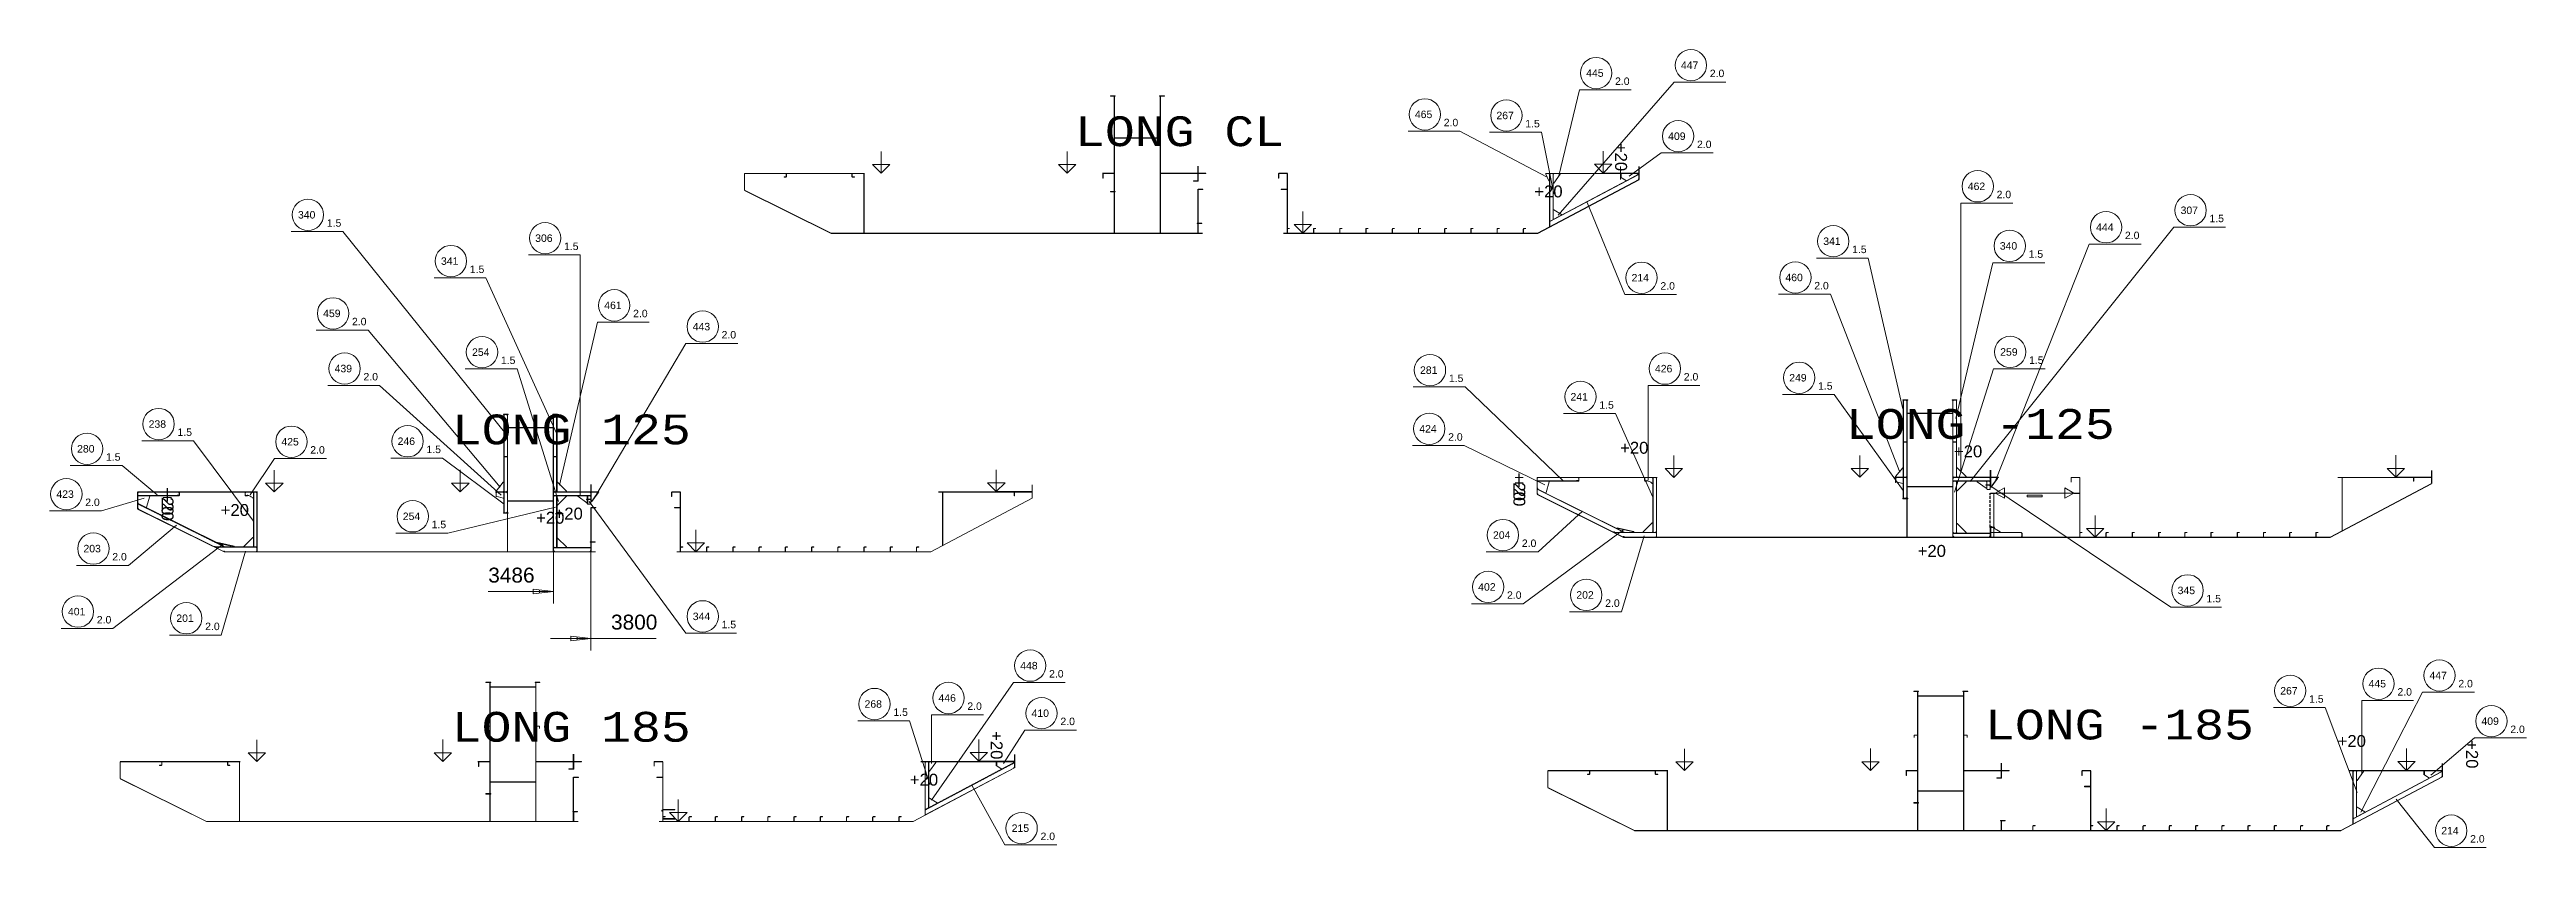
# Model space of a CAD drawing. Header units: inches. Extents: x -13175 to 44880, y -10439 to 22675.
# Drawn here: x 24005 to 44778, y 15593 to 22286 of the extents above; entities that cross this region are included whole.
import ezdxf

# ---------------------------------------------------------------- set-up
doc = ezdxf.new("R2010")
doc.units = ezdxf.units.IN
doc.header["$MEASUREMENT"] = 0
doc.linetypes.add('Dashed_dotted', pattern=[34, 24, -5, 0, -5])
doc.linetypes.add('Short_dashed', pattern=[5, 3.75, -1.25])
doc.layers.get('0').update_dxf_attribs({"linetype": 'CONTINUOUS'})
doc.styles.add('Style_ARIAL', font='ARIAL')
doc.styles.add('Style_Courier_New', font='Courier New')

msp = doc.modelspace()

# ---------------------------------------------------------------- texts
at = {"color": 1, "lineweight": 0, "style": 'Style_ARIAL'}
for s, height, p in [('445', 62.622309, (36892.25255, 22057.0127)), ('2.0', 62.622309, (37134.26305, 21988.52057)), ('447', 62.622309, (37686.84178, 22122.79334)), ('2.0', 62.622309, (37928.85228, 22054.30121)), ('465', 62.622309, (35455.69249, 21710.48102)), ('2.0', 62.622309, (35697.70299, 21641.9889)), ('267', 62.622309, (36139.41136, 21701.2052)), ('1.5', 62.622309, (36381.42186, 21632.71308)), ('409', 62.622309, (37579.61522, 21527.58918)), ('2.0', 62.622309, (37821.62572, 21459.09705)), ('462', 62.622309, (40092.38073, 21107.07373)), ('2.0', 62.622309, (40334.39122, 21038.58161)), ('340', 62.622309, (26088.89867, 20868.08905)), ('1.5', 62.622309, (26330.90917, 20799.59693)), ('444', 62.622309, (41168.49462, 20763.85779)), ('307', 62.622309, (41877.17992, 20905.95679)), ('1.5', 62.622309, (42119.19042, 20837.46467)), ('306', 62.622309, (28078.19616, 20672.18451)), ('1.5', 62.622309, (28320.20665, 20603.69239)), ('341', 62.622309, (38880.43004, 20646.6001)), ('1.5', 62.622309, (39122.44054, 20578.10798)), ('340', 62.622309, (40360.80419, 20607.22937)), ('1.5', 62.622309, (40602.81469, 20538.73725)), ('2.0', 62.622309, (41410.50511, 20695.36567)), ('341', 62.622309, (27287.92821, 20479.76813)), ('1.5', 62.622309, (27529.93871, 20411.27601)), ('214', 62.622309, (37272.75182, 20340.05408)), ('460', 62.622309, (38562.9923, 20342.4253)), ('461', 62.622309, (28657.4381, 20108.66752)), ('2.0', 62.622309, (37514.76232, 20271.56119)), ('2.0', 62.622309, (38805.0028, 20273.93165)), ('459', 62.622309, (26299.83922, 20041.20383)), ('2.0', 62.622309, (26541.84972, 19972.71018)), ('2.0', 62.622309, (28899.4486, 20040.17386)), ('443', 62.622309, (29399.5432, 19930.37009)), ('254', 62.622309, (27548.74059, 19716.21451)), ('2.0', 62.622309, (29641.5537, 19861.87644)), ('259', 62.622309, (40364.22521, 19717.70072)), ('439', 62.622309, (26396.21678, 19578.59397)), ('2.0', 62.622309, (26638.22728, 19510.10032)), ('1.5', 62.622309, (27790.75109, 19647.72086)), ('281', 62.622309, (35498.73143, 19565.33942)), ('1.5', 62.622309, (35740.74193, 19496.84577)), ('426', 62.622309, (37468.8181, 19577.72574)), ('2.0', 62.622309, (37710.8286, 19509.23209)), ('249', 62.622309, (38594.88317, 19501.30057)), ('1.5', 62.622309, (40606.23571, 19649.20707)), ('241', 62.622309, (36760.63329, 19341.57691)), ('1.5', 62.622309, (37002.64379, 19273.08326)), ('1.5', 62.622309, (38836.89366, 19432.80692)), ('238', 62.622309, (24836.50304, 19113.01551)), ('424', 62.622309, (35492.54247, 19073.20456)), ('280', 62.622309, (24236.66173, 18905.40976)), ('1.5', 62.622309, (25078.51354, 19044.52186)), ('425', 62.622309, (25949.90331, 18964.70923)), ('2.0', 62.622309, (26191.91381, 18896.21558)), ('246', 62.622309, (26924.50353, 18968.95423)), ('1.5', 62.622309, (27166.51403, 18900.46058)), ('2.0', 62.622309, (35734.55297, 19004.71091)), ('1.5', 62.622309, (24478.67223, 18836.91611)), ('423', 62.622309, (24062.76036, 18525.15693)), ('2.0', 62.622309, (24304.77086, 18456.66327)), ('254', 62.622309, (26967.7683, 18339.1294)), ('1.5', 62.622309, (27209.7788, 18270.63575)), ('203', 62.622309, (24289.70433, 18068.50486)), ('204', 62.622309, (36110.69738, 18181.77695)), ('2.0', 62.622309, (36352.70787, 18113.2833)), ('2.0', 62.622309, (24531.71483, 18000.0112)), ('402', 62.622309, (35986.45116, 17746.90909)), ('2.0', 62.622309, (36228.46166, 17678.41544)), ('202', 62.622309, (36809.59264, 17679.60791)), ('2.0', 62.622309, (37051.60314, 17611.11426)), ('345', 62.622309, (41852.29283, 17717.62061)), ('1.5', 62.5, (42094.30333, 17649.12696)), ('401', 62.622309, (24159.89476, 17539.98618)), ('2.0', 62.622309, (24401.90526, 17471.49253)), ('201', 62.622309, (25068.57396, 17484.35264)), ('2.0', 62.622309, (25310.58446, 17415.85898)), ('3800', 125, (28714.18553, 17420.65711)), ('344', 62.622309, (29399.64086, 17500.00739)), ('1.5', 62.5, (29641.65136, 17431.51374)), ('448', 62.622309, (32145.90245, 17086.59034)), ('2.0', 62.622309, (32387.91295, 17018.09668)), ('447', 62.622309, (43964.50292, 17004.36683)), ('268', 62.622309, (30840.28722, 16764.77637)), ('446', 62.622309, (31460.56005, 16815.2822)), ('267', 62.622309, (42712.93431, 16875.73905)), ('1.5', 62.622309, (42954.94481, 16807.2454)), ('445', 62.622309, (43453.59594, 16935.07209)), ('2.0', 62.622309, (43695.60643, 16866.57843)), ('2.0', 62.622309, (44206.51342, 16935.87317)), ('1.5', 62.622309, (31082.29772, 16696.28272)), ('2.0', 62.622309, (31702.57054, 16746.78855)), ('410', 62.622309, (32241.00133, 16687.61191)), ('2.0', 62.622309, (32483.01183, 16619.11826)), ('409', 62.622309, (44400.17797, 16621.13089)), ('2.0', 62.622309, (44642.18846, 16552.63724)), ('215', 62.622309, (32074.21971, 15723.4014)), ('2.0', 62.622309, (32316.23021, 15654.90775)), ('214', 62.622309, (44063.19982, 15702.43735)), ('2.0', 62.622309, (44305.21032, 15633.9437))]:
    msp.add_text(s, height=height, dxfattribs=at).set_placement(p)
at = {"color": 7, "lineweight": 0, "style": 'Style_Courier_New'}
for s, p in [('LONG CL', (32605.6162, 21475.07911)), ('LONG 125', (27379.1422, 18974.32151)), ('LONG -125', (39070.24938, 19020.00251)), ('LONG 185', (27378.39147, 16479.93445)), ('LONG -185', (40237.33617, 16498.75464))]:
    msp.add_text(s, height=250, dxfattribs=at).set_placement(p)
at = {"color": 3, "lineweight": 0, "style": 'Style_ARIAL'}
for p in [(37134.92833, 21502.21228), (36281.36083, 18736.659), (24945.10595, 18614.6543), (24945.10595, 18568.87412), (36281.36083, 18690.87882), (31898.03563, 16568.24469), (44271.79662, 16492.50083)]:
    msp.add_text('+20', height=100, rotation=270, dxfattribs=at).set_placement(p)
for p in [(36457.46556, 21045.48011), (37176.89916, 18895.34125), (39976.89916, 18865.34095), (25440.64428, 18373.33655), (28086.06969, 18308.3364), (28240.64428, 18343.33625), (39672.32457, 18030.3411), (43194.33385, 16435.76865), (31220.57286, 16111.51252)]:
    msp.add_text('+20', height=100, dxfattribs=at).set_placement(p)
at = {"color": 1, "lineweight": 0, "style": 'Style_ARIAL'}
msp.add_text('3486', height=125, rotation=0.000244141, dxfattribs=at).set_placement((27684.67504, 17814.83664))

# ---------------------------------------------------------------- linework, layer by layer
at = {"color": 3, "lineweight": 0}
for p, q in [((32934.92833, 20745.48011), (32934.92833, 21895.48011)), ((32936.42675, 20745.48011), (32936.42675, 21895.48011)), ((33319.92894, 20745.48011), (33319.92894, 21895.48011)), ((33321.42736, 20745.48011), (33321.42736, 21895.48011)), ((33319.92894, 21545.48011), (32936.4298, 21545.48011)), ((33319.92894, 21543.48121), (32936.4298, 21543.48121)), ((30839.92711, 21246.98005), (29833.42687, 21246.98005)), ((30839.92711, 21245.48011), (29833.42687, 21245.48011)), ((29833.42992, 21105.48072), (29833.42992, 21245.48011)), ((29834.92833, 21105.48072), (29834.92833, 21245.48011)), ((30183.42992, 21219.92621), (30183.42992, 21245.48011)), ((30184.92833, 21219.92621), (30184.92833, 21245.48011)), ((30734.92833, 21219.92621), (30734.92833, 21245.48011)), ((30736.4298, 21219.92621), (30736.4298, 21245.48011)), ((30834.92833, 20745.48011), (30834.92833, 21245.48011)), ((30836.4298, 20745.48011), (30836.4298, 21245.48011)), ((32934.92833, 21248.47998), (32834.92833, 21248.47998)), ((32934.92833, 21245.48011), (32834.92833, 21245.48011)), ((33634.92833, 21248.47998), (33321.42736, 21248.47998)), ((33634.92833, 21245.48011), (33321.42736, 21245.48011)), ((33634.92833, 21185.4795), (33634.92833, 21308.4806)), ((33634.92833, 21245.48011), (33634.92833, 21248.47998)), ((33635.02904, 21245.48011), (33635.02904, 21248.47998)), ((33637.92821, 21185.4795), (33637.92821, 21308.4806)), ((34386.92723, 21247.48053), (34317.85375, 21247.48053)), ((34386.92723, 21245.48011), (34317.85375, 21245.48011)), ((34384.92833, 20745.48011), (34384.92833, 21245.48011)), ((34386.92723, 20745.48011), (34386.92723, 21245.48011)), ((37334.92833, 21195.48011), (36484.92833, 20745.48011)), ((37335.86522, 21193.71314), (36485.86522, 20743.71314)), ((37334.92833, 21245.48011), (36549.92772, 21245.48011)), ((36584.92833, 20798.422), (36584.92833, 21245.48011)), ((36586.42675, 21245.48011), (36586.42675, 20844.47455)), ((36611.92723, 21245.48011), (36586.42675, 21245.48011)), ((36586.42675, 20799.21546), (37334.92833, 21195.48011)), ((36586.4298, 20798.422), (36586.4298, 21245.48011)), ((37329.42296, 21235.64429), (36588.12352, 20843.19129)), ((36614.98204, 20861.03034), (36614.98204, 21242.4253)), ((37334.92833, 21195.48011), (37334.92833, 21305.48072)), ((37334.92833, 21195.48011), (37334.92833, 21233.95057)), ((37336.92723, 21195.48011), (37336.92723, 21305.48072)), ((29834.04027, 21103.68934), (30559.04027, 20743.68873)), ((29834.92833, 21105.48072), (30559.92833, 20745.48011)), ((33634.92833, 20828.48029), (33634.92833, 21115.4798)), ((33636.92723, 20828.48029), (33636.92723, 21115.4798)), ((33634.92833, 20745.48011), (33634.92833, 20825.48041)), ((33637.92821, 20745.48011), (33637.92821, 20825.48041)), ((34384.92833, 20745.48011), (34384.92833, 20779.55451)), ((34386.92723, 20745.48011), (34386.92723, 20779.55451)), ((34604.92955, 20745.48011), (34604.92955, 20779.55451)), ((34606.92845, 20745.48011), (34606.92845, 20779.55451)), ((34824.92772, 20745.48011), (34824.92772, 20779.55298)), ((34826.92968, 20745.48011), (34826.92968, 20779.55298)), ((35044.92894, 20745.48011), (35044.92894, 20779.55451)), ((35046.92784, 20745.48011), (35046.92784, 20779.55451)), ((35264.92711, 20745.48011), (35264.92711, 20779.55451)), ((35266.92907, 20745.48011), (35266.92907, 20779.55451)), ((35484.92833, 20745.48011), (35484.92833, 20779.55451)), ((35486.92723, 20745.48011), (35486.92723, 20779.55451)), ((35704.92955, 20745.48011), (35704.92955, 20779.55451)), ((35706.92845, 20745.48011), (35706.92845, 20779.55451)), ((35924.92772, 20745.48011), (35924.92772, 20779.55451)), ((35926.92968, 20745.48011), (35926.92968, 20779.55451)), ((36144.92894, 20745.48011), (36144.92894, 20779.55451)), ((36146.92784, 20745.48011), (36146.92784, 20779.55451)), ((36364.92711, 20745.48011), (36364.92711, 20779.55451)), ((36366.92907, 20745.48011), (36366.92907, 20779.55451)), ((36586.42675, 20844.47455), (36611.92723, 20857.97553)), ((36586.42675, 20837.68592), (36586.42675, 20799.21546)), ((33675.05284, 20745.48011), (30559.92833, 20745.48011)), ((33675.05284, 20743.47968), (30559.92833, 20743.47968)), ((36484.92833, 20745.48011), (34354.80443, 20745.48011)), ((36484.92833, 20743.47968), (34354.80443, 20743.47968)), ((39581.36083, 19345.34125), (39555.86339, 19345.34125)), ((39581.36083, 18195.34125), (39581.36083, 19345.34125)), ((39581.36083, 18698.34113), (39581.36083, 19345.34125)), ((39582.85924, 18195.34125), (39582.85924, 19345.34125)), ((39966.36144, 18195.34125), (39966.36144, 19345.34125)), ((39967.85985, 18195.34125), (39967.85985, 19345.34125)), ((39967.8629, 19345.34125), (39967.8629, 18698.34113)), ((39993.36339, 19345.34125), (39967.8629, 19345.34125)), ((27845.10595, 19223.33655), (27819.60546, 19223.33655)), ((27845.10595, 18073.33655), (27845.10595, 19223.33655)), ((27845.10595, 18576.33643), (27845.10595, 19223.33655)), ((27846.60436, 18073.33655), (27846.60436, 19223.33655)), ((28230.10656, 18073.33655), (28230.10656, 19223.33655)), ((28231.60497, 18073.33655), (28231.60497, 19223.33655)), ((28231.60497, 19223.33655), (28231.60497, 18576.33643)), ((28257.10546, 19223.33655), (28231.60497, 19223.33655)), ((37486.35961, 18696.84119), (36479.85936, 18696.84119)), ((37486.35961, 18695.34125), (36479.85936, 18695.34125)), ((36479.86241, 18555.3411), (36479.86241, 18695.34125)), ((36481.36083, 18555.3411), (36481.36083, 18695.34125)), ((36481.36083, 18695.34125), (36481.36083, 18669.84153)), ((36829.86241, 18695.34125), (36481.36083, 18695.34125)), ((36829.86241, 18669.84153), (36829.86241, 18695.34125)), ((36829.86241, 18669.7866), (36829.86241, 18695.34125)), ((36831.36083, 18669.7866), (36831.36083, 18695.34125)), ((37381.36083, 18669.7866), (37381.36083, 18695.34125)), ((37382.86229, 18669.7866), (37382.86229, 18695.34125)), ((37387.86107, 18695.34125), (37382.86229, 18690.34095)), ((37451.36205, 18695.34125), (37382.86229, 18695.34125)), ((37451.36205, 18690.34095), (37446.36327, 18695.34125)), ((37481.36083, 18695.34125), (37455.86339, 18695.34125)), ((37481.36083, 18195.34125), (37481.36083, 18695.34125)), ((37481.36083, 18235.3414), (37481.36083, 18695.34125)), ((37482.86229, 18195.34125), (37482.86229, 18695.34125)), ((39581.36083, 18698.34113), (39481.36083, 18698.34113)), ((39581.36083, 18695.34125), (39481.36083, 18695.34125)), ((39555.86339, 18698.34113), (39581.36083, 18698.34113)), ((39581.36083, 18695.34125), (39555.86339, 18695.34125)), ((39581.36083, 18521.34147), (39581.36083, 18695.34125)), ((40281.36083, 18698.34113), (39967.85985, 18698.34113)), ((40281.36083, 18695.34125), (39967.85985, 18695.34125)), ((39967.8629, 18698.34113), (39993.36339, 18698.34113)), ((39967.8629, 18695.34125), (39967.8629, 18669.84153)), ((40281.36083, 18695.34125), (39967.8629, 18695.34125)), ((40281.36083, 18635.3414), (40281.36083, 18758.34098)), ((40281.36083, 18695.34125), (40281.36083, 18698.34113)), ((40281.36083, 18669.84153), (40281.36083, 18695.34125)), ((40281.46154, 18695.34125), (40281.46154, 18698.34113)), ((40284.36071, 18635.3414), (40284.36071, 18758.34098)), ((41033.35973, 18697.34092), (40964.28624, 18697.34092)), ((41033.35973, 18695.34125), (40964.28624, 18695.34125)), ((41031.36083, 18195.34125), (41031.36083, 18695.34125)), ((41033.35973, 18195.34125), (41033.35973, 18695.34125)), ((43981.36083, 18695.34125), (43196.36022, 18695.34125)), ((43231.36083, 18248.28238), (43231.36083, 18695.34125)), ((43232.86229, 18248.28238), (43232.86229, 18695.34125)), ((43981.36083, 18645.34125), (43981.36083, 18755.3411)), ((43983.36278, 18645.34125), (43983.36278, 18755.3411)), ((25750.10472, 18574.83649), (24743.60448, 18574.83649)), ((25750.10472, 18573.33655), (24743.60448, 18573.33655)), ((24743.60753, 18433.3364), (24743.60753, 18573.33655)), ((24745.10595, 18433.3364), (24745.10595, 18573.33655)), ((24745.10595, 18573.33655), (24745.10595, 18547.83606)), ((25093.60753, 18573.33655), (24745.10595, 18573.33655)), ((24750.10778, 18543.33625), (24745.10595, 18538.33594)), ((24845.10595, 18543.33625), (24745.10595, 18543.33625)), ((24745.10595, 18543.33625), (24745.10595, 18477.99582)), ((24745.10595, 18487.99643), (24754.06285, 18473.54865)), ((25075.10778, 18547.83606), (25093.60753, 18547.83606)), ((25093.60753, 18547.83606), (25093.60753, 18573.33655)), ((25093.60753, 18547.7819), (25093.60753, 18573.33655)), ((25095.10595, 18547.7819), (25095.10595, 18573.33655)), ((25645.10595, 18547.7819), (25645.10595, 18573.33655)), ((25646.60741, 18547.7819), (25646.60741, 18573.33655)), ((25651.60619, 18573.33655), (25646.60741, 18568.33625)), ((25715.10717, 18573.33655), (25646.60741, 18573.33655)), ((25646.60741, 18549.83649), (25651.60619, 18544.83619)), ((25715.10717, 18568.33625), (25710.10533, 18573.33655)), ((25745.10595, 18573.33655), (25719.60546, 18573.33655)), ((25745.10595, 18073.33655), (25745.10595, 18573.33655)), ((25745.10595, 18113.33594), (25745.10595, 18573.33655)), ((25746.60741, 18073.33655), (25746.60741, 18573.33655)), ((27845.10595, 18576.33643), (27745.10595, 18576.33643)), ((27845.10595, 18573.33655), (27745.10595, 18573.33655)), ((27819.60546, 18576.33643), (27845.10595, 18576.33643)), ((27845.10595, 18573.33655), (27819.60546, 18573.33655)), ((27845.10595, 18399.336), (27845.10595, 18573.33655)), ((28545.10595, 18576.33643), (28231.60497, 18576.33643)), ((28231.60497, 18576.33643), (28257.10546, 18576.33643)), ((28231.60497, 18573.33655), (28231.60497, 18547.83606)), ((28545.10595, 18573.33655), (28231.60497, 18573.33655)), ((28545.10595, 18573.33655), (28231.60497, 18573.33655)), ((28231.60497, 18543.33625), (28231.60497, 18108.3364)), ((28257.10546, 18543.33625), (28231.60497, 18543.33625)), ((28545.10595, 18543.33625), (28519.60546, 18543.33625)), ((28545.10595, 18513.3367), (28545.10595, 18636.33628)), ((28545.10595, 18573.33655), (28545.10595, 18576.33643)), ((28545.10595, 18547.83606), (28545.10595, 18573.33655)), ((28545.10595, 18473.33655), (28545.10595, 18543.33625)), ((28545.20665, 18573.33655), (28545.20665, 18576.33643)), ((28548.10582, 18513.3367), (28548.10582, 18636.33628)), ((29297.10485, 18575.33622), (29228.03136, 18575.33622)), ((29297.10485, 18573.33655), (29228.03136, 18573.33655)), ((29295.10595, 18073.33655), (29295.10595, 18573.33655)), ((29297.10485, 18073.33655), (29297.10485, 18573.33655)), ((32245.10595, 18523.33655), (31395.10595, 18073.33655)), ((32246.04283, 18521.56882), (31396.04283, 18071.56882)), ((32245.10595, 18573.33655), (31460.10533, 18573.33655)), ((31495.10595, 18126.27768), (31495.10595, 18573.33655)), ((31496.60741, 18126.27768), (31496.60741, 18573.33655)), ((32245.10595, 18523.33655), (32245.10595, 18633.3364)), ((32247.10485, 18523.33655), (32247.10485, 18633.3364)), ((36480.47277, 18553.54972), (37205.47277, 18193.54987)), ((36486.36266, 18665.34095), (36481.36083, 18660.3414)), ((36581.36083, 18665.34095), (36481.36083, 18665.34095)), ((36481.36083, 18665.34095), (36481.36083, 18600.00129)), ((36481.36083, 18610.00113), (36490.31774, 18595.55335)), ((36481.36083, 18593.30191), (36481.36083, 18555.3411)), ((36481.36083, 18555.3411), (37206.36083, 18195.34125)), ((36481.36083, 18555.3411), (37125.80663, 18235.3414)), ((36484.41564, 18666.78672), (36811.36266, 18666.78672)), ((37200.41906, 18240.801), (36486.82042, 18595.13831)), ((36811.36266, 18669.84153), (36829.86241, 18669.84153)), ((37382.86229, 18671.84119), (37387.86107, 18666.84089)), ((39552.80858, 18692.28644), (39552.80858, 18524.39628)), ((39555.86339, 18521.34147), (39581.36083, 18521.34147)), ((39967.85985, 18665.34095), (39967.85985, 18230.3411)), ((39993.36034, 18665.34095), (39967.85985, 18665.34095)), ((39996.41515, 18233.39591), (39996.41515, 18662.28614)), ((40252.80553, 18662.28614), (40252.80553, 18598.39606)), ((40281.36083, 18665.34095), (40255.86034, 18665.34095)), ((40255.86034, 18595.34125), (40281.36083, 18595.34125)), ((40281.36083, 18595.34125), (40281.36083, 18665.34095)), ((41031.36083, 18565.34095), (40311.9608, 18565.34095)), ((40311.9608, 18565.34095), (40311.9608, 18195.34125)), ((40323.36217, 18565.34095), (40399.68358, 18609.37171)), ((40399.68358, 18521.30942), (40323.36217, 18565.34095)), ((40399.68358, 18609.37171), (40399.68358, 18521.30942)), ((40589.85997, 18548.15345), (40589.85997, 18532.52845)), ((40714.85997, 18548.15345), (40589.85997, 18548.15345)), ((40589.85997, 18532.52845), (40714.85997, 18532.52845)), ((40714.85997, 18532.52845), (40714.85997, 18548.15345)), ((40981.36083, 18565.34095), (40905.03942, 18609.37171)), ((40905.03942, 18609.37171), (40905.03942, 18521.30942)), ((40905.03942, 18521.30942), (40981.36083, 18565.34095)), ((41031.36083, 18195.34125), (41031.36083, 18565.34095)), ((43981.36083, 18645.34125), (43131.36083, 18195.34125)), ((43982.29772, 18643.57352), (43132.29772, 18193.57352)), ((24744.21788, 18431.54502), (25469.21788, 18071.54517)), ((24745.10595, 18471.29722), (24745.10595, 18433.3364)), ((24745.10595, 18433.3364), (25470.10595, 18073.33655)), ((24745.10595, 18433.3364), (25389.55175, 18113.33594)), ((27819.60546, 18399.336), (27845.10595, 18399.336)), ((28519.60546, 18473.33655), (28545.10595, 18473.33655)), ((28545.10595, 18156.33674), (28545.10595, 18443.33625)), ((28547.10485, 18156.33674), (28547.10485, 18443.33625)), ((25389.55175, 18113.33594), (25466.00133, 18113.33594)), ((25401.63366, 18107.33619), (25470.10595, 18073.33655)), ((28585.10533, 18073.33655), (25470.10595, 18073.33655)), ((25470.10595, 18073.33655), (25745.10595, 18073.33655)), ((25719.60546, 18113.33594), (25745.10595, 18113.33594)), ((25745.10595, 18073.33655), (25745.10595, 18107.33619)), ((28231.60497, 18108.3364), (28257.10546, 18108.3364)), ((28545.10595, 18073.33655), (28545.10595, 18153.33686)), ((28548.10582, 18073.33655), (28548.10582, 18153.33686)), ((31395.10595, 18073.33655), (29265.10717, 18073.33655)), ((29295.10595, 18073.33655), (29295.10595, 18107.40943)), ((29297.10485, 18073.33655), (29297.10485, 18107.40943)), ((29515.10717, 18073.33655), (29515.10717, 18107.40943)), ((29517.10607, 18073.33655), (29517.10607, 18107.40943)), ((29735.10533, 18073.33655), (29735.10533, 18107.40943)), ((29737.10729, 18073.33655), (29737.10729, 18107.40943)), ((29955.10656, 18073.33655), (29955.10656, 18107.40943)), ((29957.10546, 18073.33655), (29957.10546, 18107.40943)), ((30175.10778, 18073.33655), (30175.10778, 18107.40943)), ((30177.10668, 18073.33655), (30177.10668, 18107.40943)), ((30395.10595, 18073.33655), (30395.10595, 18107.40943)), ((30397.10485, 18073.33655), (30397.10485, 18107.40943)), ((30615.10717, 18073.33655), (30615.10717, 18107.40943)), ((30617.10607, 18073.33655), (30617.10607, 18107.40943)), ((30835.10533, 18073.33655), (30835.10533, 18107.40943)), ((30837.10729, 18073.33655), (30837.10729, 18107.40943)), ((31055.10656, 18073.33655), (31055.10656, 18107.40943)), ((31057.10546, 18073.33655), (31057.10546, 18107.40943)), ((31275.10778, 18073.33655), (31275.10778, 18107.40943)), ((31277.10668, 18073.33655), (31277.10668, 18107.40943)), ((37125.80663, 18235.3414), (37202.25621, 18235.3414)), ((37137.88854, 18229.34089), (37206.36083, 18195.34125)), ((43131.36083, 18195.34125), (37206.36083, 18195.34125)), ((37206.36083, 18195.34125), (37481.36083, 18195.34125)), ((43131.36083, 18193.34159), (37206.36083, 18193.34159)), ((37455.86339, 18235.3414), (37481.36083, 18235.3414)), ((37481.36083, 18195.34125), (37481.36083, 18229.34089)), ((39967.85985, 18230.3411), (39993.36034, 18230.3411)), ((40281.36083, 18195.34125), (40281.36083, 18275.34156)), ((40282.85924, 18229.34089), (40282.85924, 18195.34125)), ((40282.85924, 18195.34125), (40546.36022, 18195.34125)), ((40284.36071, 18195.34125), (40284.36071, 18275.34156)), ((40542.28917, 18233.41422), (40286.93334, 18233.41422)), ((40311.9608, 18195.34125), (41031.36083, 18195.34125)), ((40546.36022, 18195.34125), (40546.36022, 18229.34089)), ((41031.36083, 18195.34125), (41031.36083, 18229.41413)), ((41033.36278, 18195.34125), (41033.36278, 18229.41413)), ((41251.36205, 18195.34125), (41251.36205, 18229.41413)), ((41253.36095, 18195.34125), (41253.36095, 18229.41413)), ((41471.36022, 18195.34125), (41471.36022, 18229.41413)), ((41473.36217, 18195.34125), (41473.36217, 18229.41413)), ((41691.36144, 18195.34125), (41691.36144, 18229.41413)), ((41693.36339, 18195.34125), (41693.36339, 18229.41413)), ((41911.36266, 18195.34125), (41911.36266, 18229.41413)), ((41913.36156, 18195.34125), (41913.36156, 18229.41413)), ((42131.36083, 18195.34125), (42131.36083, 18229.41413)), ((42133.36278, 18195.34125), (42133.36278, 18229.41413)), ((42351.36205, 18195.34125), (42351.36205, 18229.41413)), ((42353.36095, 18195.34125), (42353.36095, 18229.41413)), ((42571.36327, 18195.34125), (42571.36327, 18229.41413)), ((42573.36217, 18195.34125), (42573.36217, 18229.41413)), ((42791.36144, 18195.34125), (42791.36144, 18229.41413)), ((42793.36339, 18195.34125), (42793.36339, 18229.41413)), ((43011.36266, 18195.34125), (43011.36266, 18229.41413)), ((43013.36156, 18195.34125), (43013.36156, 18229.41413)), ((28585.10533, 18071.33689), (25470.10595, 18071.33689)), ((31395.10595, 18071.33689), (29265.10717, 18071.33689)), ((27698.03563, 15811.51252), (27698.03563, 16976.35321)), ((27699.53405, 15811.51252), (27699.53405, 16976.35321)), ((28083.03624, 15811.51252), (28083.03624, 16976.35321)), ((28084.53466, 15811.51252), (28084.53466, 16976.35321)), ((39671.79662, 15735.76865), (39671.79662, 16900.60935)), ((39673.29503, 15735.76865), (39673.29503, 16900.60935)), ((40056.79723, 15735.76865), (40056.79723, 16900.60935)), ((40058.29564, 15735.76865), (40058.29564, 16900.60935)), ((27698.03563, 16611.51175), (27672.48021, 16611.51175)), ((27698.03563, 16610.01181), (27672.48021, 16610.01181)), ((28110.09008, 16611.51175), (28084.53466, 16611.51175)), ((28110.09008, 16610.01181), (28084.53466, 16610.01181)), ((39646.2412, 16535.76865), (39671.79662, 16535.76865)), ((39646.2412, 16534.26871), (39671.79662, 16534.26871)), ((40058.29564, 16535.76865), (40083.85106, 16535.76865)), ((40058.29564, 16534.26871), (40083.85106, 16534.26871)), ((25603.03441, 16313.01246), (24596.53417, 16313.01246)), ((25603.03441, 16311.51252), (24596.53417, 16311.51252)), ((24596.53722, 16171.51236), (24596.53722, 16311.51252)), ((24598.03563, 16171.51236), (24598.03563, 16311.51252)), ((24946.53722, 16285.9571), (24946.53722, 16311.51252)), ((24948.03563, 16285.9571), (24948.03563, 16311.51252)), ((25498.03563, 16285.9571), (25498.03563, 16311.51252)), ((25499.5371, 16285.9571), (25499.5371, 16311.51252)), ((25598.03563, 15811.51252), (25598.03563, 16311.51252)), ((25599.5371, 15811.51252), (25599.5371, 16311.51252)), ((27698.03563, 16314.51239), (27598.03563, 16314.51239)), ((27698.03563, 16311.51252), (27598.03563, 16311.51252)), ((28398.03563, 16314.51239), (28084.53466, 16314.51239)), ((28398.03563, 16311.51252), (28084.53466, 16311.51252)), ((28398.03563, 16251.51267), (28398.03563, 16374.51224)), ((28398.03563, 16311.51252), (28398.03563, 16314.51239)), ((28398.13634, 16311.51252), (28398.13634, 16314.51239)), ((28401.03551, 16251.51267), (28401.03551, 16374.51224)), ((29150.03453, 16313.51218), (29080.96105, 16313.51218)), ((29150.03453, 16311.51252), (29080.96105, 16311.51252)), ((29148.03563, 15811.51252), (29148.03563, 16311.51252)), ((29150.03453, 15811.51252), (29150.03453, 16311.51252)), ((32098.03563, 16261.51252), (31248.03563, 15811.51252)), ((32098.97252, 16259.74479), (31248.97252, 15809.74479)), ((32098.03563, 16311.51252), (31313.03502, 16311.51252)), ((31348.03563, 15864.45365), (31348.03563, 16311.51252)), ((31349.53405, 16311.51252), (31349.53405, 15910.50773)), ((31375.03453, 16311.51252), (31349.53405, 16311.51252)), ((31349.53405, 15865.24787), (32098.03563, 16261.51252)), ((31349.5371, 15864.45365), (31349.5371, 16311.51252)), ((32098.03563, 16261.51252), (32098.03563, 16371.51236)), ((32098.03563, 16261.51252), (32098.03563, 16299.98298)), ((32100.03453, 16261.51252), (32100.03453, 16371.51236)), ((37576.7954, 16237.26859), (36570.29515, 16237.26859)), ((36570.29515, 16095.76926), (36570.29515, 16235.76865)), ((37576.7954, 16235.76865), (36570.29515, 16235.76865)), ((36571.79662, 16095.76926), (36571.79662, 16235.76865)), ((36920.29515, 16210.21399), (36920.29515, 16235.76865)), ((36921.79662, 16210.21399), (36921.79662, 16235.76865)), ((37471.79662, 16210.21399), (37471.79662, 16235.76865)), ((37473.29503, 16210.21399), (37473.29503, 16235.76865)), ((37571.79662, 15735.76865), (37571.79662, 16235.76865)), ((37573.29503, 15735.76865), (37573.29503, 16235.76865)), ((39671.79662, 16238.76853), (39571.79662, 16238.76853)), ((39671.79662, 16235.76865), (39571.79662, 16235.76865)), ((40371.79662, 16238.76853), (40058.29564, 16238.76853)), ((40371.79662, 16235.76865), (40058.29564, 16235.76865)), ((40371.79662, 16175.7688), (40371.79662, 16298.76838)), ((40371.79662, 16235.76865), (40371.79662, 16238.76853)), ((40371.89733, 16235.76865), (40371.89733, 16238.76853)), ((40374.7965, 16175.7688), (40374.7965, 16298.76838)), ((41123.79552, 16237.76832), (41054.72203, 16237.76832)), ((41123.79552, 16235.76865), (41054.72203, 16235.76865)), ((41121.79662, 15735.76865), (41121.79662, 16235.76865)), ((41123.79552, 15735.76865), (41123.79552, 16235.76865)), ((44071.79662, 16235.76865), (43286.79601, 16235.76865)), ((43321.79662, 15788.70978), (43321.79662, 16235.76865)), ((43323.29503, 15788.70978), (43323.29503, 16235.76865)), ((43323.29503, 16235.76865), (43323.29503, 15834.76386)), ((43348.79552, 16235.76865), (43323.29503, 16235.76865)), ((44066.29125, 16225.9336), (43324.99181, 15833.47983)), ((43351.85033, 15851.31812), (43351.85033, 16232.71384)), ((44071.79662, 16185.76865), (44071.79662, 16295.76926)), ((44071.79662, 16185.76865), (44071.79662, 16224.23911)), ((44073.79552, 16185.76865), (44073.79552, 16295.76926)), ((24597.14757, 16169.72098), (25322.14757, 15809.72113)), ((24598.03563, 16171.51236), (25323.03563, 15811.51252)), ((28398.03563, 15894.5127), (28398.03563, 16181.51221)), ((28400.03453, 15894.5127), (28400.03453, 16181.51221)), ((36570.90551, 16093.97788), (37295.90551, 15733.97803)), ((36571.79662, 16095.76926), (37296.79662, 15735.76865)), ((44071.79662, 16185.76865), (43221.79662, 15735.76865)), ((44072.73046, 16184.00168), (43222.73046, 15734.00168)), ((43323.29503, 15789.504), (44071.79662, 16185.76865)), ((28438.03502, 15811.51252), (25323.03563, 15811.51252)), ((28438.03502, 15809.51285), (25323.03563, 15809.51285)), ((28398.03563, 15811.51252), (28398.03563, 15891.51282)), ((28401.03551, 15811.51252), (28401.03551, 15891.51282)), ((31248.03563, 15811.51252), (29118.03685, 15811.51252)), ((31248.03563, 15809.51285), (29118.03685, 15809.51285)), ((29148.03563, 15811.51252), (29148.03563, 15845.58539)), ((29150.03759, 15811.51252), (29150.03759, 15845.58539)), ((29368.03685, 15811.51252), (29368.03685, 15845.58539)), ((29370.03575, 15811.51252), (29370.03575, 15845.58539)), ((29588.03502, 15811.51252), (29588.03502, 15845.58539)), ((29590.03698, 15811.51252), (29590.03698, 15845.58539)), ((29808.03624, 15811.51252), (29808.03624, 15845.58539)), ((29810.03514, 15811.51252), (29810.03514, 15845.58539)), ((30028.03746, 15811.51252), (30028.03746, 15845.58539)), ((30030.03636, 15811.51252), (30030.03636, 15845.58539)), ((30248.03563, 15811.51252), (30248.03563, 15845.58539)), ((30250.03453, 15811.51252), (30250.03453, 15845.58539)), ((30468.03685, 15811.51252), (30468.03685, 15845.58539)), ((30470.03575, 15811.51252), (30470.03575, 15845.58539)), ((30688.03502, 15811.51252), (30688.03502, 15845.58539)), ((30690.03698, 15811.51252), (30690.03698, 15845.58539)), ((30908.03624, 15811.51252), (30908.03624, 15845.58539)), ((30910.03514, 15811.51252), (30910.03514, 15845.58539)), ((31128.03746, 15811.51252), (31128.03746, 15845.58539)), ((31130.03636, 15811.51252), (31130.03636, 15845.58539)), ((31349.53405, 15910.50773), (31375.03453, 15924.00718)), ((31349.53405, 15903.71833), (31349.53405, 15865.24787)), ((40371.79662, 15735.76865), (40371.79662, 15815.76896)), ((40374.7965, 15735.76865), (40374.7965, 15815.76896)), ((43323.29503, 15834.76386), (43348.79552, 15848.26331)), ((43323.29503, 15827.97446), (43323.29503, 15789.504)), ((43221.79662, 15735.76865), (37296.79662, 15735.76865)), ((43221.79662, 15733.76899), (37296.79662, 15733.76899)), ((40636.79601, 15769.84153), (40636.79601, 15735.76865)), ((40638.79796, 15769.84153), (40638.79796, 15735.76865)), ((41121.79662, 15735.76865), (41121.79662, 15769.84229)), ((41123.79552, 15735.76865), (41123.79552, 15769.84229)), ((41341.79479, 15735.76865), (41341.79479, 15769.84229)), ((41343.79674, 15735.76865), (41343.79674, 15769.84229)), ((41561.79601, 15735.76865), (41561.79601, 15769.84153)), ((41563.79796, 15735.76865), (41563.79796, 15769.84153)), ((41781.79418, 15735.76865), (41781.79418, 15769.84229)), ((41783.79613, 15735.76865), (41783.79613, 15769.84229)), ((42001.7954, 15735.76865), (42001.7954, 15769.84229)), ((42003.7943, 15735.76865), (42003.7943, 15769.84229)), ((42221.79662, 15735.76865), (42221.79662, 15769.84229)), ((42223.79552, 15735.76865), (42223.79552, 15769.84229)), ((42441.79479, 15735.76865), (42441.79479, 15769.84229)), ((42443.79674, 15735.76865), (42443.79674, 15769.84229)), ((42661.79601, 15735.76865), (42661.79601, 15769.84229)), ((42663.79491, 15735.76865), (42663.79491, 15769.84229)), ((42881.79418, 15735.76865), (42881.79418, 15769.84229)), ((42883.79613, 15735.76865), (42883.79613, 15769.84229)), ((43101.7954, 15735.76865), (43101.7954, 15769.84229)), ((43103.7943, 15735.76865), (43103.7943, 15769.84229))]:
    msp.add_line(p, q, dxfattribs=at)
at = {"color": 6, "lineweight": 0}
for p, q in [((30979.92955, 21430.4563), (30979.92955, 21247.48053)), ((32539.92711, 21431.45575), (32539.92711, 21248.47998)), ((37034.92833, 21432.4552), (37034.92833, 21249.47944)), ((30979.92955, 21247.48053), (30907.03221, 21320.86615)), ((31053.31517, 21320.86615), (30907.03221, 21320.86615)), ((31053.31517, 21320.86615), (30979.92955, 21247.48053)), ((32539.92711, 21248.47998), (32467.02977, 21321.86561)), ((32613.31273, 21321.86561), (32467.02977, 21321.86561)), ((32613.31273, 21321.86561), (32539.92711, 21248.47998)), ((37034.92833, 21249.47944), (36962.03099, 21322.86506)), ((37108.31395, 21322.86506), (36962.03099, 21322.86506)), ((37108.31395, 21322.86506), (37034.92833, 21249.47944)), ((34514.92711, 20745.48011), (34442.02977, 20818.86573)), ((34588.31273, 20818.86573), (34442.02977, 20818.86573)), ((34514.92711, 20928.45588), (34514.92711, 20745.48011)), ((34588.31273, 20818.86573), (34514.92711, 20745.48011)), ((25890.10717, 18758.31046), (25890.10717, 18575.33622)), ((27450.10472, 18759.31067), (27450.10472, 18576.33643)), ((31945.10595, 18760.31089), (31945.10595, 18577.33664)), ((37626.36205, 18697.34092), (37553.46471, 18770.72654)), ((37699.74767, 18770.72654), (37553.46471, 18770.72654)), ((37626.36205, 18880.31516), (37626.36205, 18697.34092)), ((37699.74767, 18770.72654), (37626.36205, 18697.34092)), ((39186.35961, 18698.34113), (39113.46227, 18771.72675)), ((39259.74523, 18771.72675), (39113.46227, 18771.72675)), ((39186.35961, 18881.31537), (39186.35961, 18698.34113)), ((39259.74523, 18771.72675), (39186.35961, 18698.34113)), ((43681.36083, 18699.34134), (43608.46349, 18772.72696)), ((43754.74645, 18772.72696), (43608.46349, 18772.72696)), ((43681.36083, 18882.31559), (43681.36083, 18699.34134)), ((43754.74645, 18772.72696), (43681.36083, 18699.34134)), ((25890.10717, 18575.33622), (25817.20983, 18648.72184)), ((25963.49279, 18648.72184), (25817.20983, 18648.72184)), ((25963.49279, 18648.72184), (25890.10717, 18575.33622)), ((27450.10472, 18576.33643), (27377.20739, 18649.72205)), ((27523.49034, 18649.72205), (27377.20739, 18649.72205)), ((27523.49034, 18649.72205), (27450.10472, 18576.33643)), ((31945.10595, 18577.33664), (31872.20861, 18650.72226)), ((32018.49157, 18650.72226), (31872.20861, 18650.72226)), ((32018.49157, 18650.72226), (31945.10595, 18577.33664)), ((41161.35961, 18378.3155), (41161.35961, 18195.34125)), ((29425.10472, 18073.33655), (29352.20739, 18146.72217)), ((29498.49034, 18146.72217), (29352.20739, 18146.72217)), ((29425.10472, 18256.3108), (29425.10472, 18073.33655)), ((29498.49034, 18146.72217), (29425.10472, 18073.33655)), ((41161.35961, 18195.34125), (41088.46227, 18268.72687)), ((41234.74523, 18268.72687), (41088.46227, 18268.72687)), ((41234.74523, 18268.72687), (41161.35961, 18195.34125)), ((25743.03685, 16496.48642), (25743.03685, 16313.51218)), ((27303.03441, 16497.48664), (27303.03441, 16314.51239)), ((31798.03563, 16498.48685), (31798.03563, 16315.51261)), ((37716.79784, 16420.74256), (37716.79784, 16237.76832)), ((39276.7954, 16421.74277), (39276.7954, 16238.76853)), ((43771.79662, 16422.74299), (43771.79662, 16239.76874)), ((25743.03685, 16313.51218), (25670.13951, 16386.8978)), ((25816.42247, 16386.8978), (25670.13951, 16386.8978)), ((25816.42247, 16386.8978), (25743.03685, 16313.51218)), ((27303.03441, 16314.51239), (27230.13707, 16387.89801)), ((27376.42003, 16387.89801), (27230.13707, 16387.89801)), ((27376.42003, 16387.89801), (27303.03441, 16314.51239)), ((31798.03563, 16315.51261), (31725.13829, 16388.89823)), ((31871.42125, 16388.89823), (31725.13829, 16388.89823)), ((31871.42125, 16388.89823), (31798.03563, 16315.51261)), ((37716.79784, 16237.76832), (37643.9005, 16311.15394)), ((37790.18346, 16311.15394), (37643.9005, 16311.15394)), ((37790.18346, 16311.15394), (37716.79784, 16237.76832)), ((39276.7954, 16238.76853), (39203.89806, 16312.15415)), ((39350.18102, 16312.15415), (39203.89806, 16312.15415)), ((39350.18102, 16312.15415), (39276.7954, 16238.76853)), ((43771.79662, 16239.76874), (43698.89928, 16313.15436)), ((43845.18224, 16313.15436), (43698.89928, 16313.15436)), ((43845.18224, 16313.15436), (43771.79662, 16239.76874)), ((29278.03441, 15811.51252), (29205.13707, 15884.89814)), ((29351.42003, 15884.89814), (29205.13707, 15884.89814)), ((29278.03441, 15994.48676), (29278.03441, 15811.51252)), ((29351.42003, 15884.89814), (29278.03441, 15811.51252)), ((41251.7954, 15735.76865), (41178.89806, 15809.15427)), ((41325.18102, 15809.15427), (41178.89806, 15809.15427)), ((41251.7954, 15918.74289), (41251.7954, 15735.76865)), ((41325.18102, 15809.15427), (41251.7954, 15735.76865))]:
    msp.add_line(p, q, dxfattribs=at)
at = {"color": 7, "lineweight": 0}
msp.add_line((37179.92955, 21195.48011), (37179.92955, 21305.48072), dxfattribs=at)
at = {"color": 1, "lineweight": 0}
for p, q in [((39552.80858, 19342.28644), (39552.80858, 18701.39594)), ((39996.4182, 18701.39594), (39996.4182, 19342.28644)), ((39970.91771, 18666.78672), (40278.30602, 18666.78672)), ((28231.60497, 18108.3364), (28545.10595, 18108.3364)), ((28231.60497, 18073.33655), (28231.60497, 17639.83893)), ((28535.10533, 18073.33655), (28241.60558, 18073.33655)), ((28545.10595, 18073.33655), (28545.10595, 17245.65711)), ((37477.28978, 18233.41422), (37141.96263, 18233.41422)), ((40281.36083, 18230.3411), (39967.85985, 18230.3411)), ((40281.36083, 18227.34122), (39967.85985, 18227.34122)), ((39977.86046, 18195.34125), (40271.36022, 18195.34125)), ((28231.60497, 17739.83893), (27684.67504, 17739.83664)), ((28062.52233, 17758.62479), (28231.60497, 17739.83893)), ((28062.52233, 17721.05155), (28062.52233, 17758.62479)), ((28231.60497, 17739.83893), (28062.52233, 17721.05155)), ((28115.36046, 17752.75397), (28115.36046, 17726.92237)), ((28206.94677, 17345.65711), (29092.03588, 17345.65711)), ((28376.02636, 17364.44449), (28545.10595, 17345.65711)), ((28376.02636, 17326.87049), (28376.02636, 17364.44449)), ((28545.10595, 17345.65711), (28376.02636, 17326.87049)), ((28428.86449, 17358.57367), (28428.86449, 17332.74131))]:
    msp.add_line(p, q, dxfattribs=at)
at = {"color": 1, "linetype": 'Short_dashed', "lineweight": 25}
for p, q in [((27816.55065, 19220.28174), (27816.55065, 18579.39124)), ((28260.16027, 18579.39124), (28260.16027, 19220.28174)), ((28234.65978, 18544.78125), (28542.05114, 18544.78125)), ((25741.0349, 18111.40952), (25405.70775, 18111.40952))]:
    msp.add_line(p, q, dxfattribs=at)
at = {"color": 3, "lineweight": 25}
for p, q in [((39555.86339, 18995.34125), (39581.36083, 18995.34125)), ((39967.8629, 18995.34125), (39993.36339, 18995.34125)), ((40546.36022, 18229.34089), (40546.36022, 18195.34125))]:
    msp.add_line(p, q, dxfattribs=at)
at = {"color": 3, "linetype": 'Dashed_dotted', "lineweight": 25}
for p, q in [((27819.60546, 18873.33655), (27845.10595, 18873.33655)), ((28231.60497, 18873.33655), (28257.10546, 18873.33655)), ((40281.36083, 18278.34144), (40281.36083, 18565.34095))]:
    msp.add_line(p, q, dxfattribs=at)
at = {"color": 2, "linetype": 'Short_dashed', "lineweight": 25}
for p, q in [((24748.16075, 18544.78125), (25075.10778, 18544.78125)), ((25716.55065, 18570.28174), (25716.55065, 18116.39075)), ((28550.77001, 18493.33625), (28605.60704, 18569.49744)), ((25414.15502, 18150.38657), (25554.50536, 18117.63968))]:
    msp.add_line(p, q, dxfattribs=at)
at = {"color": 3, "linetype": 'Short_dashed', "lineweight": 25}
for p, q in [((27816.55065, 18570.28174), (27816.55065, 18402.39081)), ((28260.16027, 18111.39121), (28260.16027, 18540.28144)), ((28516.55065, 18540.28144), (28516.55065, 18476.39136)), ((25464.16417, 18118.79554), (24750.56554, 18473.13361)), ((32092.53026, 16301.67746), (31351.23082, 15909.2237)), ((31378.08934, 15927.06199), (31378.08934, 16308.45771))]:
    msp.add_line(p, q, dxfattribs=at)
at = {"color": 2, "lineweight": 0}
for p, q in [((37452.80858, 18692.28644), (37452.80858, 18238.39621)), ((40287.02489, 18615.34095), (40341.86193, 18691.50214)), ((37150.4099, 18272.39203), (37290.76329, 18239.64515))]:
    msp.add_line(p, q, dxfattribs=at)
at = {"color": 3, "linetype": 'Short_dashed', "lineweight": 0}
msp.add_line((40981.36083, 18565.34095), (40323.36217, 18565.34095), dxfattribs=at)
at = {"color": 1, "linetype": 'Short_dashed', "lineweight": 0}
msp.add_line((28231.60497, 18105.33652), (28545.10595, 18105.33652), dxfattribs=at)
at = {"color": 1, "lineweight": 0}
for points in [[(32901.92968, 21895.48011), (32941.92907, 21895.48011), (32941.92907, 21898.47998), (32901.92968, 21898.47998), (32901.92968, 21895.48011)], [(33314.92711, 21895.48011), (33354.92955, 21895.48011), (33354.92955, 21898.47998), (33314.92711, 21898.47998), (33314.92711, 21895.48011)], [(36656.95592, 20896.0279), (37629.43822, 22013.20472), (38064.31371, 22013.20472)], [(36661.50304, 21225.14014), (36834.84899, 21947.42408), (37269.72448, 21947.42408)], [(36559.65367, 21216.72797), (35833.16442, 21600.8924), (35398.28893, 21600.8924)], [(36621.54027, 21076.38068), (36516.88329, 21591.61658), (36082.0078, 21591.61658)], [(37252.77196, 21223.40369), (37522.21166, 21418.00055), (37957.08715, 21418.00055)], [(32839.92711, 21245.48011), (32839.92711, 21205.48072), (32841.92907, 21205.48072), (32841.92907, 21245.48011)], [(32901.92968, 21095.48011), (32941.92907, 21095.48011), (32941.92907, 21092.48023), (32901.92968, 21092.48023), (32901.92968, 21095.48011)], [(36901.00194, 21001.36542), (37215.34825, 20230.46546), (37650.22374, 20230.46546)], [(40034.98326, 18752.02384), (40034.97716, 20997.48511), (40469.85265, 20997.48511)], [(34390.92809, 20785.55426), (34404.85631, 20785.55426), (34404.85631, 20783.55384), (34390.92809, 20783.55384)], [(34610.92931, 20785.55426), (34624.85448, 20785.55426), (34624.85448, 20783.55384), (34610.92931, 20783.55384)], [(34830.92748, 20785.55274), (34844.8557, 20785.55274), (34844.8557, 20783.55384), (34830.92748, 20783.55384)], [(35050.9287, 20785.55426), (35064.85692, 20785.55426), (35064.85692, 20783.55384), (35050.9287, 20783.55384)], [(35270.92992, 20785.55426), (35284.85509, 20785.55426), (35284.85509, 20783.55384), (35270.92992, 20783.55384)], [(35490.92809, 20785.55426), (35504.85631, 20785.55426), (35504.85631, 20783.55384), (35490.92809, 20783.55384)], [(35710.92931, 20785.55426), (35724.85448, 20785.55426), (35724.85448, 20783.55384), (35710.92931, 20783.55384)], [(35930.92748, 20785.55426), (35944.8557, 20785.55426), (35944.8557, 20783.55384), (35930.92748, 20783.55384)], [(36150.9287, 20785.55426), (36164.85692, 20785.55426), (36164.85692, 20783.55384), (36150.9287, 20783.55384)], [(36370.92992, 20785.55426), (36384.85509, 20785.55426), (36384.85509, 20783.55384), (36370.92992, 20783.55384)], [(40111.72582, 18663.61136), (41819.77636, 20796.36817), (42254.65184, 20796.36817)], [(27831.79113, 19063.13834), (26466.37059, 20758.50043), (26031.49511, 20758.50043)], [(40320.79259, 18662.23807), (41111.09105, 20654.26917), (41545.96654, 20654.26917)], [(28258.10033, 19068.96262), (27665.40013, 20370.17951), (27230.52465, 20370.17951)], [(28455.66808, 18551.20139), (28455.66808, 20562.59589), (28020.79259, 20562.59589)], [(39546.61657, 19272.79029), (39257.90197, 20537.01148), (38823.02648, 20537.01148)], [(39992.82018, 19189.67566), (40303.40062, 20497.64075), (40738.27611, 20497.64075)], [(39523.9359, 18739.95185), (38940.46422, 20232.83591), (38505.58873, 20232.83591)], [(28281.98949, 18630.52344), (28600.03453, 19999.07813), (29034.91002, 19999.07813)], [(27785.64855, 18616.0665), (26677.31115, 19931.61445), (26242.43566, 19931.61445)], [(28587.85497, 18544.84229), (29342.13964, 19820.78071), (29777.01512, 19820.78071)], [(28272.50157, 18494.84763), (27926.21251, 19606.62513), (27491.33702, 19606.62513)], [(39982.22448, 18572.48206), (40306.82164, 19608.11133), (40741.69713, 19608.11133)], [(27793.58007, 18548.80576), (26773.68871, 19469.00458), (26338.81322, 19469.00458)], [(36696.43346, 18669.57297), (35876.20336, 19455.75003), (35441.32787, 19455.75003)], [(37411.42064, 18672.66745), (37411.41454, 19468.13636), (37846.29003, 19468.13636)], [(39549.42418, 18587.93921), (38972.35509, 19391.71119), (38537.4796, 19391.71119)], [(39548.36217, 19345.34125), (39588.36156, 19345.34125), (39588.36156, 19348.34113), (39548.36217, 19348.34113), (39548.36217, 19345.34125)], [(39555.86339, 19345.34125), (39551.30712, 19340.7865), (39551.30712, 18702.89588), (39555.86339, 18698.34113)], [(39961.35961, 19345.34125), (40001.36205, 19345.34125), (40001.36205, 19348.34113), (39961.35961, 19348.34113), (39961.35961, 19345.34125)], [(39993.36339, 18698.34113), (39997.91661, 18702.89588), (39997.91661, 19340.7865), (39993.36339, 19345.34125)], [(27812.10729, 19223.33655), (27852.10668, 19223.33655), (27852.10668, 19226.33643), (27812.10729, 19226.33643), (27812.10729, 19223.33655)], [(27819.60546, 19223.33655), (27815.05223, 19218.7818), (27815.05223, 18580.89118), (27819.60546, 18576.33643)], [(28225.10472, 19223.33655), (28265.10717, 19223.33655), (28265.10717, 19226.33643), (28225.10472, 19226.33643), (28225.10472, 19223.33655)], [(28257.10546, 18576.33643), (28261.66173, 18580.89118), (28261.66173, 19218.7818), (28257.10546, 19223.33655)], [(37452.4088, 18531.26349), (37138.10521, 19231.98752), (36703.22972, 19231.98752)], [(25716.9962, 18328.7374), (25213.97496, 19003.42612), (24779.09948, 19003.42612)], [(36544.77025, 18635.52527), (35870.01439, 18963.61518), (35435.1389, 18963.61518)], [(24908.80529, 18549.63889), (24614.13366, 18795.82038), (24179.25817, 18795.82038)], [(25689.18248, 18551.11213), (25892.49974, 18855.11985), (26327.37523, 18855.11985)], [(27816.85582, 18472.0655), (27301.97545, 18859.36484), (26867.09996, 18859.36484)], [(39486.35961, 18695.34125), (39486.35961, 18655.3411), (39488.36156, 18655.3411), (39488.36156, 18695.34125)], [(24798.45983, 18522.06702), (24440.23229, 18415.56754), (24005.3568, 18415.56754)], [(27750.10472, 18573.33655), (27750.10472, 18533.3364), (27752.10668, 18533.3364), (27752.10668, 18573.33655)], [(28231.60497, 18547.83606), (28236.16124, 18543.28132), (28540.55272, 18543.28132), (28545.10595, 18547.83606)], [(28531.55614, 18493.53843), (29342.23729, 17390.418), (29767.5028, 17390.418)], [(39548.36217, 18521.49863), (39588.36156, 18521.49863), (39588.36156, 18517.55957), (39548.36217, 18517.55957), (39548.36217, 18521.49863)], [(39967.8629, 18669.84153), (39972.41613, 18665.28678), (40276.80761, 18665.28678), (40281.36083, 18669.84153)], [(40269.59935, 18634.75089), (41794.88927, 17608.03122), (42220.15477, 17608.03122)], [(25070.52098, 18297.35312), (24667.17626, 17958.91547), (24232.30077, 17958.91547)], [(28249.26244, 18447.29743), (27345.24022, 18229.54001), (26910.36473, 18229.54001)], [(27812.10729, 18399.49393), (27852.10668, 18399.49393), (27852.10668, 18395.55488), (27812.10729, 18395.55488), (27812.10729, 18399.49393)], [(36860.92015, 18413.86924), (36488.1693, 18072.18757), (36053.29381, 18072.18757)], [(25465.37267, 18138.43665), (24537.36669, 17430.39679), (24102.4912, 17430.39679)], [(25650.03759, 18079.45456), (25446.04589, 17374.76325), (25011.1704, 17374.76325)], [(25745.10595, 18107.33619), (25739.03295, 18113.40918), (25407.70665, 18113.40918), (25401.63366, 18107.33619)], [(28241.60558, 18073.33655), (28231.60497, 18083.3364), (28231.60497, 18108.3364)], [(28535.10533, 18073.33655), (28545.10595, 18083.3364), (28545.10595, 18108.3364)], [(29301.1057, 18113.40918), (29315.03392, 18113.40918), (29315.03392, 18111.40952), (29301.1057, 18111.40952)], [(29521.10692, 18113.40918), (29535.03209, 18113.40918), (29535.03209, 18111.40952), (29521.10692, 18111.40952)], [(29741.10509, 18113.40918), (29755.03331, 18113.40918), (29755.03331, 18111.40952), (29741.10509, 18111.40952)], [(29961.10631, 18113.40918), (29975.03453, 18113.40918), (29975.03453, 18111.40952), (29961.10631, 18111.40952)], [(30181.10753, 18113.40918), (30195.0327, 18113.40918), (30195.0327, 18111.40952), (30181.10753, 18111.40952)], [(30401.1057, 18113.40918), (30415.03392, 18113.40918), (30415.03392, 18111.40952), (30401.1057, 18111.40952)], [(30621.10692, 18113.40918), (30635.03209, 18113.40918), (30635.03209, 18111.40952), (30621.10692, 18111.40952)], [(30841.10509, 18113.40918), (30855.03331, 18113.40918), (30855.03331, 18111.40952), (30841.10509, 18111.40952)], [(31061.10631, 18113.40918), (31075.03453, 18113.40918), (31075.03453, 18111.40952), (31061.10631, 18111.40952)], [(31281.10753, 18113.40918), (31295.0327, 18113.40918), (31295.0327, 18111.40952), (31281.10753, 18111.40952)], [(37207.1848, 18261.19895), (36363.92308, 17637.31971), (35929.0476, 17637.31971)], [(37378.62035, 18206.78916), (37187.06456, 17570.01853), (36752.18907, 17570.01853)], [(37481.36083, 18229.34089), (37475.28783, 18235.41388), (37143.96154, 18235.41388), (37137.88854, 18229.34089)], [(39977.86046, 18195.34125), (39967.85985, 18205.3411), (39967.85985, 18230.3411)], [(40271.36022, 18195.34125), (40281.36083, 18205.3411), (40281.36083, 18230.3411)], [(41037.36058, 18235.41388), (41051.28881, 18235.41388), (41051.28881, 18233.41422), (41037.36058, 18233.41422)], [(41257.3618, 18235.41388), (41271.29003, 18235.41388), (41271.29003, 18233.41422), (41257.3618, 18233.41422)], [(41477.35997, 18235.41388), (41491.2882, 18235.41388), (41491.2882, 18233.41422), (41477.35997, 18233.41422)], [(41697.36119, 18235.41388), (41711.28942, 18235.41388), (41711.28942, 18233.41422), (41697.36119, 18233.41422)], [(41917.36241, 18235.41388), (41931.29064, 18235.41388), (41931.29064, 18233.41422), (41917.36241, 18233.41422)], [(42137.36058, 18235.41388), (42151.28881, 18235.41388), (42151.28881, 18233.41422), (42137.36058, 18233.41422)], [(42357.3618, 18235.41388), (42371.29003, 18235.41388), (42371.29003, 18233.41422), (42357.3618, 18233.41422)], [(42577.36303, 18235.41388), (42591.2882, 18235.41388), (42591.2882, 18233.41422), (42577.36303, 18233.41422)], [(42797.36119, 18235.41388), (42811.28942, 18235.41388), (42811.28942, 18233.41422), (42797.36119, 18233.41422)], [(43017.36241, 18235.41388), (43031.29064, 18235.41388), (43031.29064, 18233.41422), (43017.36241, 18233.41422)], [(27665.03698, 16976.35321), (27705.03636, 16976.35321), (27705.03636, 16979.87647), (27665.03698, 16979.87647), (27665.03698, 16976.35321)], [(28078.03441, 16976.35321), (28118.03685, 16976.35321), (28118.03685, 16979.87647), (28078.03441, 16979.87647), (28078.03441, 16976.35321)], [(31401.12096, 15989.3476), (32088.49889, 16977.00095), (32523.37438, 16977.00095)], [(39638.79796, 16900.60935), (39678.79735, 16900.60935), (39678.79735, 16904.1326), (39638.79796, 16904.1326), (39638.79796, 16900.60935)], [(40051.7954, 16900.60935), (40091.79784, 16900.60935), (40091.79784, 16904.1326), (40051.7954, 16904.1326), (40051.7954, 16900.60935)], [(43388.63317, 15888.52286), (43907.09935, 16894.77744), (44341.97484, 16894.77744)], [(31387.74511, 16121.51084), (31217.75914, 16655.18699), (30782.88366, 16655.18699)], [(31403.15648, 16296.87629), (31403.15648, 16705.69281), (31838.03197, 16705.69281)], [(43358.53368, 16055.03211), (43090.40624, 16766.14966), (42655.53075, 16766.14966)], [(43396.19237, 16215.02204), (43396.19237, 16825.4827), (43831.06786, 16825.4827)], [(27667.98192, 16607.01194), (27667.98192, 16591.56699), (27669.48033, 16591.56699), (27669.48033, 16607.01194)], [(28114.59142, 16607.01194), (28114.59142, 16591.56699), (28113.08995, 16591.56699), (28113.08995, 16607.01194)], [(32006.39135, 16296.57721), (32183.59777, 16578.02253), (32618.47325, 16578.02253)], [(39641.73986, 16531.26883), (39641.73986, 16515.82389), (39643.24132, 16515.82389), (39643.24132, 16531.26883)], [(40088.34935, 16531.26883), (40088.34935, 16515.82389), (40086.85094, 16515.82389), (40086.85094, 16531.26883)], [(43976.05382, 16199.30777), (44342.7744, 16511.54151), (44777.64989, 16511.54151)], [(27603.03441, 16311.51252), (27603.03441, 16271.51236), (27605.03636, 16271.51236), (27605.03636, 16311.51252)], [(31948.03563, 16311.51252), (31948.03563, 16281.51221), (31950.03453, 16281.51221), (31950.03453, 16311.51252)], [(39576.7954, 16235.76865), (39576.7954, 16195.7685), (39578.79735, 16195.7685), (39578.79735, 16235.76865)], [(43921.79662, 16235.76865), (43921.79662, 16205.76835), (43923.79552, 16205.76835), (43923.79552, 16235.76865)], [(27665.03698, 16045.33973), (27705.03636, 16045.33973), (27705.03636, 16039.33921), (27665.03698, 16039.33921), (27665.03698, 16045.33973)], [(31740.58324, 16114.15915), (32016.81615, 15613.81202), (32451.69164, 15613.81202)], [(43683.75646, 15999.00641), (44005.79625, 15592.84797), (44440.67174, 15592.84797)], [(29154.03539, 15851.58515), (29167.96361, 15851.58515), (29167.96361, 15849.58548), (29154.03539, 15849.58548)], [(29374.03661, 15851.58515), (29387.96178, 15851.58515), (29387.96178, 15849.58548), (29374.03661, 15849.58548)], [(29594.03478, 15851.58515), (29607.963, 15851.58515), (29607.963, 15849.58548), (29594.03478, 15849.58548)], [(29814.036, 15851.58515), (29827.96422, 15851.58515), (29827.96422, 15849.58548), (29814.036, 15849.58548)], [(30034.03722, 15851.58515), (30047.96239, 15851.58515), (30047.96239, 15849.58548), (30034.03722, 15849.58548)], [(30254.03539, 15851.58515), (30267.96361, 15851.58515), (30267.96361, 15849.58548), (30254.03539, 15849.58548)], [(30474.03661, 15851.58515), (30487.96178, 15851.58515), (30487.96178, 15849.58548), (30474.03661, 15849.58548)], [(30694.03478, 15851.58515), (30707.963, 15851.58515), (30707.963, 15849.58548), (30694.03478, 15849.58548)], [(30914.036, 15851.58515), (30927.96422, 15851.58515), (30927.96422, 15849.58548), (30914.036, 15849.58548)], [(31134.03722, 15851.58515), (31147.96239, 15851.58515), (31147.96239, 15849.58548), (31134.03722, 15849.58548)], [(39638.79796, 15969.59586), (39678.79735, 15969.59586), (39678.79735, 15963.59534), (39638.79796, 15963.59534), (39638.79796, 15969.59586)], [(41127.79637, 15775.84205), (41141.72155, 15775.84205), (41141.72155, 15773.84162), (41127.79637, 15773.84162)], [(41347.79454, 15775.84205), (41361.72277, 15775.84205), (41361.72277, 15773.84162), (41347.79454, 15773.84162)], [(41567.79576, 15775.84128), (41581.72399, 15775.84128), (41581.72399, 15773.84162), (41567.79576, 15773.84162)], [(41787.79699, 15775.84205), (41801.72216, 15775.84205), (41801.72216, 15773.84162), (41787.79699, 15773.84162)], [(42007.79515, 15775.84205), (42021.72338, 15775.84205), (42021.72338, 15773.84162), (42007.79515, 15773.84162)], [(42227.79637, 15775.84205), (42241.72155, 15775.84205), (42241.72155, 15773.84162), (42227.79637, 15773.84162)], [(42447.79454, 15775.84205), (42461.72277, 15775.84205), (42461.72277, 15773.84162), (42447.79454, 15773.84162)], [(42667.79576, 15775.84205), (42681.72399, 15775.84205), (42681.72399, 15773.84162), (42667.79576, 15773.84162)], [(42887.79699, 15775.84205), (42901.72216, 15775.84205), (42901.72216, 15773.84162), (42887.79699, 15773.84162)], [(43107.79515, 15775.84205), (43121.72338, 15775.84205), (43121.72338, 15773.84162), (43107.79515, 15773.84162)]]:
    msp.add_lwpolyline(points, dxfattribs=at)
at = {"color": 3, "lineweight": 0}
for points in [[(30180.43004, 21215.4264), (30164.98204, 21215.4264), (30164.98204, 21216.92634), (30180.43004, 21216.92634)], [(30739.42968, 21215.4264), (30754.87462, 21215.4264), (30754.87462, 21216.92634), (30739.42968, 21216.92634)], [(33637.92821, 21245.48011), (33702.9276, 21245.48011), (33702.9276, 21248.47998), (33637.92821, 21248.47998)], [(34311.85399, 21241.48078), (34311.85399, 21207.55286), (34313.85595, 21207.55286), (34313.85595, 21241.48078)], [(37334.92833, 21249.47944), (37034.92833, 21249.47944), (37034.92833, 21246.98005), (36549.92772, 21246.98005)], [(37334.92833, 21233.95057), (37326.7191, 21236.4759), (36588.9536, 20845.89515), (36586.42675, 20837.68592)], [(36611.92723, 20857.97553), (36616.48351, 20862.53028), (36616.48351, 21240.92536), (36611.92723, 21245.48011)], [(33597.92882, 21185.4795), (33637.92821, 21185.4795), (33637.92821, 21182.47962), (33597.92882, 21182.47962), (33597.92882, 21185.4795)], [(33636.92723, 21115.4798), (33676.92968, 21115.4798), (33676.92968, 21112.47992), (33636.92723, 21112.47992)], [(34384.92833, 21115.4798), (34334.92833, 21115.4798), (34334.92833, 21112.47992), (34384.92833, 21112.47992)], [(33629.92955, 20825.48041), (33669.92894, 20825.48041), (33669.92894, 20828.48029), (33629.92955, 20828.48029), (33629.92955, 20825.48041)], [(37382.86229, 18695.34125), (37382.86229, 18670.34125), (37382.86229, 18666.84089)], [(37451.36205, 18645.34125), (37451.36205, 18670.34125), (37451.36205, 18695.34125)], [(39555.86339, 18695.34125), (39551.30712, 18690.7865), (39551.30712, 18525.89621), (39555.86339, 18521.34147)], [(40284.36071, 18695.34125), (40349.3601, 18695.34125), (40349.3601, 18698.34113), (40284.36071, 18698.34113)], [(43981.36083, 18699.34134), (43681.36083, 18699.34134), (43681.36083, 18696.84119), (43196.36022, 18696.84119)], [(24816.75817, 18442.41691), (24818.9829, 18446.89536), (24845.10595, 18538.33594), (24845.10595, 18543.33625)], [(25090.60765, 18543.28132), (25075.16271, 18543.28132), (25075.16271, 18544.78125), (25090.60765, 18544.78125)], [(25646.60741, 18573.33655), (25646.60741, 18548.33655), (25646.60741, 18544.83619)], [(25649.60729, 18543.28132), (25665.05223, 18543.28132), (25665.05223, 18544.78125), (25649.60729, 18544.78125)], [(25715.10717, 18523.33655), (25715.10717, 18548.33655), (25715.10717, 18573.33655)], [(27819.60546, 18573.33655), (27815.05223, 18568.7818), (27815.05223, 18403.89075), (27819.60546, 18399.336)], [(28257.10546, 18108.3364), (28261.66173, 18112.89115), (28261.66173, 18538.7815), (28257.10546, 18543.33625)], [(28508.10643, 18513.3367), (28548.10582, 18513.3367), (28548.10582, 18510.33683), (28508.10643, 18510.33683), (28508.10643, 18513.3367)], [(28519.60546, 18543.33625), (28515.05223, 18538.7815), (28515.05223, 18477.8913), (28519.60546, 18473.33655)], [(28548.10582, 18573.33655), (28613.10521, 18573.33655), (28613.10521, 18576.33643), (28548.10582, 18576.33643)], [(29222.0316, 18569.33646), (29222.0316, 18535.40931), (29224.03356, 18535.40931), (29224.03356, 18569.33646)], [(32245.10595, 18577.33664), (31945.10595, 18577.33664), (31945.10595, 18574.83649), (31460.10533, 18574.83649)], [(36481.36083, 18669.84153), (36485.9171, 18665.28678), (36811.36266, 18665.28678), (36811.36266, 18669.84153)], [(36481.36083, 18600.00129), (36499.15258, 18591.16721), (36553.0161, 18564.4216)], [(37202.25621, 18235.3414), (37199.51574, 18243.48121), (36489.50292, 18596.04087), (36481.36083, 18593.30191)], [(36553.0161, 18564.4216), (36555.23778, 18568.90006), (36581.36083, 18660.3414), (36581.36083, 18665.34095)], [(36826.86254, 18665.28678), (36811.41759, 18665.28678), (36811.41759, 18666.78672), (36826.86254, 18666.78672)], [(37385.86217, 18665.28678), (37401.30712, 18665.28678), (37401.30712, 18666.78672), (37385.86217, 18666.78672)], [(39993.36034, 18230.3411), (39997.91661, 18234.89585), (39997.91661, 18660.7862), (39993.36034, 18665.34095)], [(40244.36132, 18635.3414), (40284.36071, 18635.3414), (40284.36071, 18632.34153), (40244.36132, 18632.34153), (40244.36132, 18635.3414)], [(40255.86034, 18665.34095), (40251.30712, 18660.7862), (40251.30712, 18599.896), (40255.86034, 18595.34125)], [(40958.28649, 18691.34116), (40958.28649, 18657.41401), (40960.28844, 18657.41401), (40960.28844, 18691.34116)], [(41031.36083, 18565.34095), (40981.36083, 18565.34095), (40981.36083, 18562.34107), (41031.36083, 18562.34107)], [(24745.10595, 18477.99582), (24762.89464, 18469.16251), (24816.75817, 18442.41691)], [(25466.00133, 18113.33594), (25463.26085, 18121.47651), (24753.24803, 18474.0354), (24745.10595, 18471.29722)], [(28547.10485, 18443.33625), (28587.10729, 18443.33625), (28587.10729, 18440.33637), (28547.10485, 18440.33637)], [(29295.10595, 18443.33625), (29245.10595, 18443.33625), (29245.10595, 18440.33637), (29295.10595, 18440.33637)], [(28540.10717, 18153.33686), (28580.10656, 18153.33686), (28580.10656, 18156.33674), (28540.10717, 18156.33674), (28540.10717, 18153.33686)], [(40276.36205, 18275.34156), (40316.36144, 18275.34156), (40316.36144, 18278.34144), (40276.36205, 18278.34144), (40276.36205, 18275.34156)], [(40546.36022, 18229.34089), (40540.28722, 18235.41388), (40288.93224, 18235.41388), (40282.85924, 18229.34089)], [(24943.53734, 16281.45728), (24928.0924, 16281.45728), (24928.0924, 16282.95722), (24943.53734, 16282.95722)], [(25502.53698, 16281.45728), (25517.98192, 16281.45728), (25517.98192, 16282.95722), (25502.53698, 16282.95722)], [(28361.03612, 16251.51267), (28401.03551, 16251.51267), (28401.03551, 16248.51279), (28361.03612, 16248.51279), (28361.03612, 16251.51267)], [(28401.03551, 16311.51252), (28466.0349, 16311.51252), (28466.0349, 16314.51239), (28401.03551, 16314.51239)], [(29074.96129, 16307.51243), (29074.96129, 16273.58527), (29076.96324, 16273.58527), (29076.96324, 16307.51243)], [(32098.03563, 16315.51261), (31798.03563, 16315.51261), (31798.03563, 16313.01246), (31313.03502, 16313.01246)], [(32098.03563, 16299.98298), (32089.8264, 16302.50907), (31352.0609, 15911.92756), (31349.53405, 15903.71833)], [(31375.03453, 15924.00718), (31379.59081, 15928.56192), (31379.59081, 16306.95777), (31375.03453, 16311.51252)], [(36917.29528, 16205.71418), (36901.85033, 16205.71418), (36901.85033, 16207.21412), (36917.29528, 16207.21412)], [(37476.29491, 16205.71418), (37491.73986, 16205.71418), (37491.73986, 16207.21412), (37476.29491, 16207.21412)], [(40374.7965, 16235.76865), (40439.79589, 16235.76865), (40439.79589, 16238.76853), (40374.7965, 16238.76853)], [(41048.72228, 16231.76856), (41048.72228, 16197.8414), (41050.72423, 16197.8414), (41050.72423, 16231.76856)], [(44071.79662, 16239.76874), (43771.79662, 16239.76874), (43771.79662, 16237.26859), (43286.79601, 16237.26859)], [(44071.79662, 16224.23911), (44063.58739, 16226.7652), (43325.82189, 15836.18369), (43323.29503, 15827.97446)], [(43348.79552, 15848.26331), (43353.35179, 15852.81806), (43353.35179, 16231.2139), (43348.79552, 16235.76865)], [(28400.03453, 16181.51221), (28440.03698, 16181.51221), (28440.03698, 16178.51233), (28400.03453, 16178.51233)], [(29148.03563, 16181.51221), (29098.03563, 16181.51221), (29098.03563, 16178.51233), (29148.03563, 16178.51233)], [(40334.79711, 16175.7688), (40374.7965, 16175.7688), (40374.7965, 16172.76893), (40334.79711, 16172.76893), (40334.79711, 16175.7688)], [(41121.79662, 16105.76835), (41071.79662, 16105.76835), (41071.79662, 16102.76847), (41121.79662, 16102.76847)], [(28393.03685, 15891.51282), (28433.03624, 15891.51282), (28433.03624, 15894.5127), (28393.03685, 15894.5127), (28393.03685, 15891.51282)], [(29147.93492, 15911.51252), (29247.93492, 15911.51252), (29247.93492, 15908.51264), (29147.93492, 15908.51264), (29147.93492, 15911.51252)], [(29147.93492, 15831.51221), (29247.93492, 15831.51221), (29247.93492, 15834.51285), (29147.93492, 15834.51285), (29147.93492, 15831.51221)], [(40366.79784, 15815.76896), (40406.79723, 15815.76896), (40406.79723, 15818.76883), (40366.79784, 15818.76883), (40366.79784, 15815.76896)], [(40642.79576, 15775.84128), (40656.72399, 15775.84128), (40656.72399, 15773.84162), (40642.79576, 15773.84162)]]:
    msp.add_lwpolyline(points, dxfattribs=at)
at = {"color": 2, "lineweight": 0}
for points in [[(36579.92955, 21245.48011), (36554.92955, 21245.48011), (36554.92955, 21240.4798), (36579.92955, 21185.4795), (36584.92833, 21185.4795), (36584.92833, 21240.4798), (36579.92955, 21245.48011)], [(36621.42736, 21245.48011), (36674.92772, 21245.48011), (36674.92772, 21240.4798), (36621.42736, 21165.4798), (36616.42858, 21165.4798), (36616.42858, 21240.4798), (36621.42736, 21245.48011)], [(37326.24608, 21236.13562), (37228.98656, 21184.74555), (37228.94078, 21184.83405), (37179.92955, 21215.4798), (37179.92955, 21245.48011), (37323.92675, 21245.48011), (37326.24608, 21236.13562)], [(36616.42858, 20865.38062), (36616.42858, 20940.38062), (36621.42736, 20940.38062), (36684.80321, 20902.21228), (36687.14086, 20897.79334), (36620.84752, 20862.71796), (36616.42858, 20865.38062)], [(37455.86339, 18695.34125), (37451.30712, 18690.7865), (37451.30712, 18239.89615), (37455.86339, 18235.3414)], [(39546.36327, 18698.34113), (39486.36266, 18698.34113), (39486.36266, 18703.34144), (39546.36327, 18778.34144), (39551.36205, 18778.34144), (39551.36205, 18703.34144), (39546.36327, 18698.34113)], [(39546.36327, 18695.34125), (39493.36339, 18695.34125), (39488.36156, 18690.34095), (39488.36156, 18660.3414), (39546.36327, 18645.34125), (39551.36205, 18645.34125), (39551.36205, 18690.34095), (39546.36327, 18695.34125)], [(40002.86351, 18698.34113), (40077.86351, 18698.34113), (40077.86351, 18703.34144), (40002.86351, 18778.34144), (39997.86168, 18778.34144), (39997.86168, 18703.34144), (40002.86351, 18698.34113)], [(40341.86193, 18690.34095), (40341.86193, 18695.34125), (40287.86107, 18695.34125), (40282.85924, 18690.34095), (40282.85924, 18615.34095), (40287.86107, 18615.34095)], [(24745.10595, 18547.83606), (24749.66222, 18543.28132), (25075.10778, 18543.28132), (25075.10778, 18547.83606)], [(25719.60546, 18573.33655), (25715.05223, 18568.7818), (25715.05223, 18117.89069), (25719.60546, 18113.33594)], [(27810.10533, 18576.33643), (27750.10778, 18576.33643), (27750.10778, 18581.33597), (27810.10533, 18656.33597), (27815.10717, 18656.33597), (27815.10717, 18581.33597), (27810.10533, 18576.33643)], [(27810.10533, 18573.33655), (27757.10546, 18573.33655), (27752.10668, 18568.33625), (27752.10668, 18538.33594), (27810.10533, 18523.33655), (27815.10717, 18523.33655), (27815.10717, 18568.33625), (27810.10533, 18573.33655)], [(28266.60558, 18576.33643), (28341.60558, 18576.33643), (28341.60558, 18581.33597), (28266.60558, 18656.33597), (28261.6068, 18656.33597), (28261.6068, 18581.33597), (28266.60558, 18576.33643)], [(28266.60558, 18543.33625), (28341.60558, 18543.33625), (28341.60558, 18538.3367), (28266.60558, 18463.3367), (28261.6068, 18463.3367), (28261.6068, 18538.3367), (28266.60558, 18543.33625)], [(28510.10533, 18543.33625), (28435.10533, 18543.33625), (28435.10533, 18538.3367), (28510.10533, 18483.3364), (28515.10717, 18483.3364), (28515.10717, 18538.3367), (28510.10533, 18543.33625)], [(28605.60704, 18568.33625), (28605.60704, 18573.33655), (28551.60619, 18573.33655), (28546.60436, 18568.33625), (28546.60436, 18493.33625), (28551.60619, 18493.33625)], [(28551.60619, 18493.33625), (28553.4525, 18493.63685), (28605.90612, 18566.49146), (28605.60704, 18568.33625)], [(40002.86046, 18665.34095), (40077.86046, 18665.34095), (40077.86046, 18660.3414), (40002.86046, 18585.3414), (39997.86168, 18585.3414), (39997.86168, 18660.3414), (40002.86046, 18665.34095)], [(40246.36022, 18665.34095), (40171.36022, 18665.34095), (40171.36022, 18660.3414), (40246.36022, 18605.3411), (40251.36205, 18605.3411), (40251.36205, 18660.3414), (40246.36022, 18665.34095)], [(40287.86107, 18615.34095), (40289.70739, 18615.64155), (40342.161, 18688.49616), (40341.86193, 18690.34095)], [(37446.36327, 18235.3414), (37371.36327, 18235.3414), (37371.36327, 18240.34095), (37446.36327, 18315.34095), (37451.36205, 18315.34095), (37451.36205, 18240.34095), (37446.36327, 18235.3414)], [(40002.86046, 18230.3411), (40077.86046, 18230.3411), (40077.86046, 18235.3414), (40002.86046, 18310.3414), (39997.86168, 18310.3414), (39997.86168, 18235.3414), (40002.86046, 18230.3411)], [(40287.86107, 18235.3414), (40362.86107, 18235.3414), (40362.86107, 18240.34095), (40287.86107, 18285.3414), (40282.85924, 18285.3414), (40282.85924, 18240.34095), (40287.86107, 18235.3414)], [(25554.50536, 18118.33625), (25554.50536, 18113.33594), (25484.50719, 18113.33594), (25475.02233, 18115.54923), (25412.25072, 18146.52762), (25414.46324, 18151.01142)], [(25414.46324, 18151.01142), (25416.05016, 18151.9979), (25553.51964, 18119.92392), (25554.50536, 18118.33625)], [(25710.10533, 18113.33594), (25635.10533, 18113.33594), (25635.10533, 18118.33625), (25710.10533, 18193.33625), (25715.10717, 18193.33625), (25715.10717, 18118.33625), (25710.10533, 18113.33594)], [(28266.60558, 18108.3364), (28341.60558, 18108.3364), (28341.60558, 18113.3367), (28266.60558, 18188.3367), (28261.6068, 18188.3367), (28261.6068, 18113.3367), (28266.60558, 18108.3364)], [(37290.76329, 18240.34095), (37290.76329, 18235.3414), (37220.76207, 18235.3414), (37211.27721, 18237.55393), (37148.5056, 18268.53232), (37150.71813, 18273.01612)], [(37150.71813, 18273.01612), (37152.30809, 18274.00336), (37289.77452, 18241.92862), (37290.76329, 18240.34095)], [(31384.53466, 16311.51252), (31438.03502, 16311.51252), (31438.03502, 16306.51221), (31384.53466, 16231.51221), (31379.53588, 16231.51221), (31379.53588, 16306.51221), (31384.53466, 16311.51252)], [(32089.35338, 16302.1688), (31992.09386, 16250.77796), (31992.04808, 16250.86646), (31943.03685, 16281.51221), (31943.03685, 16311.51252), (32087.03405, 16311.51252), (32089.35338, 16302.1688)], [(43358.29564, 16235.76865), (43411.79601, 16235.76865), (43411.79601, 16230.76835), (43358.29564, 16155.76835), (43353.29686, 16155.76835), (43353.29686, 16230.76835), (43358.29564, 16235.76865)], [(44063.11437, 16226.42493), (43965.85485, 16175.03409), (43965.80907, 16175.12259), (43916.79784, 16205.76835), (43916.79784, 16235.76865), (44060.79503, 16235.76865), (44063.11437, 16226.42493)], [(31379.53588, 15931.41227), (31379.53588, 16006.41227), (31384.53466, 16006.41227), (31447.91051, 15968.24469), (31450.24816, 15963.82499), (31383.95482, 15928.75113), (31379.53588, 15931.41227)], [(43353.29686, 15855.6684), (43353.29686, 15930.6684), (43358.29564, 15930.6684), (43421.6715, 15892.50083), (43424.00914, 15888.08112), (43357.71581, 15853.00727), (43353.29686, 15855.6684)]]:
    msp.add_lwpolyline(points, dxfattribs=at)
at = {"color": 7, "lineweight": 0}
for points in [[(37184.92833, 21245.48011), (37184.92833, 21215.4798), (37186.92723, 21215.4798), (37186.92723, 21245.48011)], [(43831.36083, 18695.34125), (43831.36083, 18665.34095), (43833.35973, 18665.34095), (43833.35973, 18695.34125)], [(32095.10595, 18573.33655), (32095.10595, 18543.33625), (32097.10485, 18543.33625), (32097.10485, 18573.33655)]]:
    msp.add_lwpolyline(points, dxfattribs=at)
at = {"color": 5, "lineweight": 0}
for points in [[(37184.92833, 21245.48011), (37184.92833, 21215.4798), (37186.92723, 21215.4798), (37186.92723, 21245.48011)], [(43831.36083, 18695.34125), (43831.36083, 18665.34095), (43833.35973, 18665.34095), (43833.35973, 18695.34125)], [(32095.10595, 18573.33655), (32095.10595, 18543.33625), (32097.10485, 18543.33625), (32097.10485, 18573.33655)], [(40283.35973, 18565.34095), (40323.36217, 18565.34095), (40323.36217, 18562.34107), (40283.35973, 18562.34107)]]:
    msp.add_lwpolyline(points, dxfattribs=at)
at = {"color": 4, "lineweight": 0}
for points in [[(28230.10656, 19111.5766), (27846.10692, 19111.5766), (27846.10692, 19114.69321), (28230.10656, 19114.69321)], [(39966.36144, 19233.56528), (39582.3618, 19233.56528), (39582.3618, 19236.68113), (39966.36144, 19236.68113)], [(28230.10656, 18499.79529), (27846.10692, 18499.79529), (27846.10692, 18496.53296), (28230.10656, 18496.53296)], [(39966.36144, 18621.79999), (39582.3618, 18621.79999), (39582.3618, 18618.53766), (39966.36144, 18618.53766)], [(28083.03624, 16938.01017), (27699.03661, 16938.01017), (27699.03661, 16940.36078), (28083.03624, 16940.36078)], [(40056.79723, 16862.23044), (39672.7976, 16862.23044), (39672.7976, 16864.58106), (40056.79723, 16864.58106)], [(28083.03624, 16142.73047), (27699.03661, 16142.73047), (27699.03661, 16140.241), (28083.03624, 16140.241)], [(40056.79723, 16066.98661), (39672.7976, 16066.98661), (39672.7976, 16064.49714), (40056.79723, 16064.49714)]]:
    msp.add_lwpolyline(points, dxfattribs=at)
at = {"color": 3, "lineweight": 0}
for points in [[(25646.60741, 18544.83619), (25663.75219, 18544.83619, -0.1989037097), (25706.18077, 18527.26264), (25710.10533, 18523.33655), (25715.10717, 18523.33655)], [(25662.10729, 18544.83619, -0.4282934368), (25665.26586, 18547.81699, -0.4125935733), (25668.10399, 18544.67826, -0.4125935733)], [(37382.86229, 18666.84089), (37400.01012, 18666.84089, -0.1989159137), (37442.43566, 18649.26734), (37446.36327, 18645.34125), (37451.36205, 18645.34125)], [(37398.36217, 18666.84089, -0.4282934368), (37401.52074, 18669.82169, -0.4125935733), (37404.35887, 18666.68296, -0.4125935733)]]:
    msp.add_lwpolyline(points, format="xyb", dxfattribs=at)
at = {"color": 1, "lineweight": 0}
msp.add_lwpolyline([(29148.03563, 15904.51255, 0.4142220616), (29140.96471, 15904.51255, 0.4142220616), (29140.96471, 15897.44162, 0.4142220616), (29148.03563, 15897.44162, 0.4142220616)], format="xyb", dxfattribs=at)
for centre in [(37770.33788, 22154.10437), (36975.74865, 22088.32373), (35539.18859, 21741.79206), (36222.90746, 21732.51624), (37663.11132, 21558.90021), (40175.87682, 21138.38477), (26172.39476, 20899.40009), (41960.67601, 20937.26783), (28161.69225, 20703.49555), (38963.92614, 20677.91114), (41251.99071, 20795.16883), (27371.4243, 20511.07917), (40444.30028, 20638.54041), (37356.24791, 20371.36512), (38646.48839, 20373.73633), (26383.33532, 20072.51487), (28740.93419, 20139.97855), (29483.03929, 19961.68113), (26479.71288, 19609.905), (27632.23668, 19747.52555), (37552.3142, 19609.03678), (40447.7213, 19749.01175), (35582.22753, 19596.65046), (38678.37926, 19532.61161), (36844.12938, 19372.88794), (24919.99913, 19144.32654), (26033.3994, 18996.02027), (27007.99962, 19000.26526), (35576.03856, 19104.5156), (24320.15782, 18936.7208), (24146.25646, 18556.46796), (27051.26439, 18370.44043), (36194.19347, 18213.08799), (24373.20043, 18099.81589), (36069.94725, 17778.22013), (41935.78893, 17748.93165), (24243.39086, 17571.29722), (29483.13695, 17531.31842), (36893.08873, 17710.91895), (25152.07006, 17515.66367), (32229.39855, 17117.90137), (42796.43041, 16907.05008), (43537.09203, 16966.38312), (44047.99901, 17035.67786), (30923.78331, 16796.08741), (31544.05614, 16846.59324), (32324.49742, 16718.92295), (44483.67406, 16652.44193), (32157.71581, 15754.71244), (44146.69591, 15733.74839)]:
    msp.add_circle(centre, 131.50685, dxfattribs=at)
at = {"color": 3, "lineweight": 0}
for centre, radius, start, end in [((30180.43004, 21219.92621), 2.99979, 269.998352051, 0.001645088), ((30180.43004, 21219.92469), 4.49839, 270.001190186, 0.018230274), ((30739.42968, 21219.92774), 4.50099, 180.014938354, 270.004486084), ((30739.42968, 21219.92621), 2.99979, 179.998352051, 270.001647949), ((34317.85375, 21241.48078), 5.99958, 89.998352051, 180.001647949), ((34317.85375, 21241.4823), 3.99755, 89.996406555, 180.025466919), ((36586.42675, 21245.48163), 5.00182, 269.999908447, 359.98260498), ((37334.92833, 21195.48011), 5.00003, 90.000305176, 207.897171021), ((34390.92809, 20779.55451), 5.99958, 89.998352051, 180.001647949), ((34390.92809, 20779.55298), 4.00016, 89.990005493, 179.988143921), ((34610.92931, 20779.55451), 5.99958, 89.998352051, 180.001647949), ((34610.92931, 20779.55298), 4.00016, 89.990005493, 179.988143921), ((34830.92748, 20779.55298), 5.99958, 89.998352051, 180.001647949), ((34830.92748, 20779.55451), 3.99885, 90.015068054, 180.028656006), ((35050.9287, 20779.55451), 5.99958, 89.998352051, 180.001647949), ((35050.9287, 20779.55298), 4.00016, 89.990005493, 179.988143921), ((35270.92992, 20779.55146), 6.00219, 89.994087219, 179.976776123), ((35270.92992, 20779.55298), 4.00016, 89.990005493, 179.988143921), ((35490.92809, 20779.55451), 5.99958, 89.998352051, 180.001647949), ((35490.92809, 20779.55298), 4.00016, 89.990005493, 179.988143921), ((35710.92931, 20779.55451), 5.99958, 89.998352051, 180.001647949), ((35710.92931, 20779.55298), 4.00016, 89.990005493, 179.988143921), ((35930.92748, 20779.55451), 5.99958, 89.998352051, 180.001647949), ((35930.92748, 20779.55603), 3.99755, 89.996406555, 180.025466919), ((36150.9287, 20779.55451), 5.99958, 89.998352051, 180.001647949), ((36150.9287, 20779.55298), 4.00016, 89.990005493, 179.988143921), ((36370.92992, 20779.55146), 6.00219, 89.994087219, 179.976776123), ((36370.92992, 20779.55298), 4.00016, 89.990005493, 179.988143921), ((36586.42675, 20844.47608), 4.99912, 27.903594971, 90.011909485), ((36586.42675, 20799.21546), 5.00054, 27.893583298, 89.992881775), ((39581.36083, 19345.34049), 4.99922, 179.987548828, 269.9949646), ((39967.8629, 19345.34049), 4.99922, 270.0050354, 0.012452475), ((27845.10595, 19223.33579), 4.99922, 179.987548828, 269.9949646), ((28231.60497, 19223.33808), 5.00182, 269.999908447, 359.98260498), ((36481.36083, 18695.34278), 5.00182, 269.999908447, 359.98260498), ((36829.86241, 18695.34278), 5.00182, 180.01739502, 270.000091553), ((37481.36083, 18695.34049), 4.99922, 179.987548828, 269.9949646), ((39581.36083, 18698.34189), 4.99922, 90.0050354, 180.012451172), ((39581.36083, 18695.34049), 4.99922, 179.987548828, 269.9949646), ((39967.8629, 18698.34189), 4.99922, 359.987548828, 89.9949646), ((39967.8629, 18695.34049), 4.99922, 270.0050354, 0.012452475), ((40281.36083, 18695.34049), 4.99922, 179.987548828, 269.9949646), ((40964.28624, 18691.34116), 5.99958, 89.998352051, 180.001647949), ((40964.28624, 18691.34269), 3.9982, 90.005737305, 180.027053833), ((24745.10595, 18573.33808), 5.00182, 269.999908447, 359.98260498), ((25093.60753, 18573.33808), 5.00182, 180.01739502, 270.000091553), ((25090.60765, 18547.7819), 3.00044, 270.010803223, 0.003776995), ((25090.60765, 18547.78037), 4.49904, 270.009490967, 0.019650996), ((25649.60729, 18547.78266), 4.50164, 180.013519287, 269.996185303), ((25649.60729, 18547.7819), 3.00044, 179.99621582, 269.989196777), ((25745.10595, 18573.33579), 4.99922, 179.987548828, 269.9949646), ((27845.10595, 18573.33579), 4.99922, 179.987548828, 269.9949646), ((27845.10595, 18576.33719), 4.99857, 89.997573853, 180.011169434), ((28231.60497, 18576.3349), 5.00117, 0.018676238, 90.007545471), ((28231.60497, 18543.33777), 5.00117, 269.992462158, 359.981323242), ((28231.60497, 18573.33808), 5.00182, 269.999908447, 359.98260498), ((28545.10595, 18573.33579), 4.99922, 179.987548828, 269.9949646), ((28545.10595, 18543.33548), 4.99857, 179.988830566, 270.002441406), ((29228.03136, 18569.33646), 5.99958, 89.998352051, 180.001647949), ((29228.03136, 18569.33799), 3.9982, 90.005737305, 180.027053833), ((36481.36083, 18555.34034), 5.00123, 333.608703613, 89.999778748), ((36826.86254, 18669.7866), 2.99979, 269.998352051, 0.001645088), ((36826.86254, 18669.78507), 4.49839, 270.001190186, 0.018230274), ((37385.86217, 18669.78812), 4.50099, 180.014938354, 270.004486084), ((37385.86217, 18669.7866), 2.99979, 179.998352051, 270.001647949), ((39581.36083, 18521.34223), 4.99857, 89.997573853, 180.011169434), ((39967.85985, 18665.34247), 5.00117, 269.992462158, 359.981323242), ((40281.36083, 18595.34201), 4.99922, 90.0050354, 180.012451172), ((40281.36083, 18665.34018), 4.99857, 179.988830566, 270.002441406), ((24745.10595, 18433.33564), 5.00065, 333.607696533, 90.006202698), ((27845.10595, 18399.33677), 4.99922, 90.0050354, 180.012451172), ((28545.10595, 18473.33732), 4.99922, 90.0050354, 180.012451172), ((25389.54869, 18113.33594), 5.00032, 0.002052285, 153.589401245), ((25470.109, 18073.33579), 5.00021, 0.005424835, 153.594772339), ((25745.10595, 18113.3367), 4.99922, 90.0050354, 180.012451172), ((25745.10595, 18073.33732), 4.99857, 89.997573853, 180.011169434), ((28231.60497, 18108.33487), 5.00182, 0.017394396, 90.000083923), ((29301.1057, 18107.40943), 5.99958, 89.998352051, 180.001647949), ((29301.1057, 18107.40867), 4.00081, 89.999328613, 179.989746094), ((29521.10692, 18107.40943), 5.99958, 89.998352051, 180.001647949), ((29521.10692, 18107.40867), 4.00081, 89.999328613, 179.989746094), ((29741.10509, 18107.40943), 5.99958, 89.998352051, 180.001647949), ((29741.10509, 18107.41095), 3.9982, 90.005737305, 180.027053833), ((29961.10631, 18107.40943), 5.99958, 89.998352051, 180.001647949), ((29961.10631, 18107.40867), 4.00081, 89.999328613, 179.989746094), ((30181.10753, 18107.40943), 5.99958, 89.998352051, 180.001647949), ((30181.10753, 18107.40867), 4.00081, 89.999328613, 179.989746094), ((30401.1057, 18107.40943), 5.99958, 89.998352051, 180.001647949), ((30401.1057, 18107.40867), 4.00081, 89.999328613, 179.989746094), ((30621.10692, 18107.40943), 5.99958, 89.998352051, 180.001647949), ((30621.10692, 18107.40867), 4.00081, 89.999328613, 179.989746094), ((30841.10509, 18107.40943), 5.99958, 89.998352051, 180.001647949), ((30841.10509, 18107.41095), 3.9982, 90.005737305, 180.027053833), ((31061.10631, 18107.40943), 5.99958, 89.998352051, 180.001647949), ((31061.10631, 18107.40867), 4.00081, 89.999328613, 179.989746094), ((31281.10753, 18107.40943), 5.99958, 89.998352051, 180.001647949), ((31281.10753, 18107.40867), 4.00081, 89.999328613, 179.989746094), ((37125.80663, 18235.34293), 4.99834, 359.984283447, 153.607696533), ((37206.36083, 18195.34125), 5.00032, 0.002052285, 153.589401245), ((37481.36083, 18195.34201), 4.99922, 90.0050354, 180.012451172), ((37481.36083, 18235.34217), 4.99857, 89.997573853, 180.011169434), ((39967.85985, 18230.33957), 5.00182, 0.017394396, 90.000083923), ((40282.85924, 18195.33973), 5.00182, 0.017394396, 90.000083923), ((40546.36022, 18195.34201), 4.99922, 90.0050354, 180.012451172), ((41037.36058, 18229.41413), 5.99958, 89.998352051, 180.001647949), ((41037.36058, 18229.41565), 3.9982, 90.005737305, 180.027053833), ((41257.3618, 18229.41413), 5.99958, 89.998352051, 180.001647949), ((41257.3618, 18229.41337), 4.00081, 89.999328613, 179.989746094), ((41477.35997, 18229.41413), 5.99958, 89.998352051, 180.001647949), ((41477.35997, 18229.41565), 3.9982, 90.005737305, 180.027053833), ((41697.36119, 18229.41413), 5.99958, 89.998352051, 180.001647949), ((41697.36119, 18229.41565), 3.9982, 90.005737305, 180.027053833), ((41917.36241, 18229.41413), 5.99958, 89.998352051, 180.001647949), ((41917.36241, 18229.41337), 4.00081, 89.999328613, 179.989746094), ((42137.36058, 18229.41413), 5.99958, 89.998352051, 180.001647949), ((42137.36058, 18229.41565), 3.9982, 90.005737305, 180.027053833), ((42357.3618, 18229.41413), 5.99958, 89.998352051, 180.001647949), ((42357.3618, 18229.41337), 4.00081, 89.999328613, 179.989746094), ((42577.36303, 18229.41413), 5.99958, 89.998352051, 180.001647949), ((42577.36303, 18229.41337), 4.00081, 89.999328613, 179.989746094), ((42797.36119, 18229.41413), 5.99958, 89.998352051, 180.001647949), ((42797.36119, 18229.41565), 3.9982, 90.005737305, 180.027053833), ((43017.36241, 18229.41413), 5.99958, 89.998352051, 180.001647949), ((43017.36241, 18229.41337), 4.00081, 89.999328613, 179.989746094), ((27672.48021, 16607.01346), 4.49839, 90.001205444, 180.018234253), ((27672.48021, 16607.01194), 2.99979, 89.998352051, 180.001647949), ((28110.09008, 16607.01041), 4.50099, 0.01493733, 90.004486084), ((28110.09008, 16607.01194), 2.99979, 359.998352051, 90.001647949), ((39646.2412, 16531.26731), 4.50099, 89.995513916, 179.985061646), ((39646.2412, 16531.26883), 2.99979, 89.998352051, 180.001647949), ((40083.85106, 16531.26883), 2.99979, 359.998352051, 90.001647949), ((40083.85106, 16531.27036), 4.49839, 359.981781006, 89.998794556), ((24943.53734, 16285.9571), 2.99979, 269.998352051, 0.001645088), ((24943.53734, 16285.95557), 4.49839, 270.001190186, 0.018230274), ((25502.53698, 16285.95862), 4.50099, 180.014938354, 270.004486084), ((25502.53698, 16285.9571), 2.99979, 179.998352051, 270.001647949), ((29080.96105, 16307.51243), 5.99958, 89.998352051, 180.001647949), ((29080.96105, 16307.51395), 3.9982, 90.005737305, 180.027053833), ((31349.53405, 16311.51404), 5.00182, 269.999908447, 359.98260498), ((32098.03563, 16261.51252), 5.00003, 90.000305176, 207.897171021), ((36917.29528, 16210.21552), 4.50099, 269.995513916, 359.985076904), ((36917.29528, 16210.21399), 2.99979, 269.998352051, 0.001645088), ((37476.29491, 16210.21247), 4.49839, 179.981765747, 269.998809814), ((37476.29491, 16210.21399), 2.99979, 179.998352051, 270.001647949), ((41054.72203, 16231.76856), 5.99958, 89.998352051, 180.001647949), ((41054.72203, 16231.77009), 3.9982, 90.005737305, 180.027053833), ((43323.29503, 16235.77018), 5.00182, 269.999908447, 359.98260498), ((44071.79662, 16185.76865), 5.00003, 90.000305176, 207.897171021), ((29154.03539, 15845.58539), 5.99958, 89.998352051, 180.001647949), ((29154.03539, 15845.58692), 3.9982, 90.005737305, 180.027053833), ((29374.03661, 15845.58539), 5.99958, 89.998352051, 180.001647949), ((29374.03661, 15845.58463), 4.00081, 89.999328613, 179.989746094), ((29594.03478, 15845.58539), 5.99958, 89.998352051, 180.001647949), ((29594.03478, 15845.58692), 3.9982, 90.005737305, 180.027053833), ((29814.036, 15845.58539), 5.99958, 89.998352051, 180.001647949), ((29814.036, 15845.58463), 4.00081, 89.999328613, 179.989746094), ((30034.03722, 15845.58539), 5.99958, 89.998352051, 180.001647949), ((30034.03722, 15845.58463), 4.00081, 89.999328613, 179.989746094), ((30254.03539, 15845.58539), 5.99958, 89.998352051, 180.001647949), ((30254.03539, 15845.58463), 4.00081, 89.999328613, 179.989746094), ((30474.03661, 15845.58539), 5.99958, 89.998352051, 180.001647949), ((30474.03661, 15845.58463), 4.00081, 89.999328613, 179.989746094), ((30694.03478, 15845.58539), 5.99958, 89.998352051, 180.001647949), ((30694.03478, 15845.58692), 3.9982, 90.005737305, 180.027053833), ((30914.036, 15845.58539), 5.99958, 89.998352051, 180.001647949), ((30914.036, 15845.58463), 4.00081, 89.999328613, 179.989746094), ((31134.03722, 15845.58539), 5.99958, 89.998352051, 180.001647949), ((31134.03722, 15845.58463), 4.00081, 89.999328613, 179.989746094), ((31349.53405, 15910.50773), 4.99983, 27.898588181, 90.00239563), ((31349.53405, 15865.24787), 5.00054, 27.893583298, 89.992881775), ((43323.29503, 15834.76386), 4.99983, 27.898588181, 90.00239563), ((43323.29503, 15789.504), 5.00054, 27.893583298, 89.992881775), ((40642.79576, 15769.84153), 5.99958, 89.998352051, 180.001647949), ((40642.79576, 15769.84305), 3.9982, 90.005737305, 180.027053833), ((41127.79637, 15769.84229), 5.99958, 89.998352051, 180.001647949), ((41127.79637, 15769.84153), 4.00016, 89.990005493, 179.988143921), ((41347.79454, 15769.84229), 5.99958, 89.998352051, 180.001647949), ((41347.79454, 15769.84382), 3.99755, 89.996406555, 180.025466919), ((41567.79576, 15769.84153), 5.99958, 89.998352051, 180.001647949), ((41567.79576, 15769.84305), 3.9982, 90.005737305, 180.027053833), ((41787.79699, 15769.84), 6.00219, 89.994087219, 179.976776123), ((41787.79699, 15769.84153), 4.00016, 89.990005493, 179.988143921), ((42007.79515, 15769.84229), 5.99958, 89.998352051, 180.001647949), ((42007.79515, 15769.84153), 4.00016, 89.990005493, 179.988143921), ((42227.79637, 15769.84229), 5.99958, 89.998352051, 180.001647949), ((42227.79637, 15769.84153), 4.00016, 89.990005493, 179.988143921), ((42447.79454, 15769.84229), 5.99958, 89.998352051, 180.001647949), ((42447.79454, 15769.84382), 3.99755, 89.996406555, 180.025466919), ((42667.79576, 15769.84229), 5.99958, 89.998352051, 180.001647949), ((42667.79576, 15769.84153), 4.00016, 89.990005493, 179.988143921), ((42887.79699, 15769.84), 6.00219, 89.994087219, 179.976776123), ((42887.79699, 15769.84153), 4.00016, 89.990005493, 179.988143921), ((43107.79515, 15769.84229), 5.99958, 89.998352051, 180.001647949), ((43107.79515, 15769.84153), 4.00016, 89.990005493, 179.988143921)]:
    msp.add_arc(centre, radius, start, end, dxfattribs=at)

msp.set_redraw_order([(e.dxf.handle, doc.entitydb.next_handle()) for e in msp.query("TEXT MTEXT ATTDEF DIMENSION ARC_DIMENSION")])  # texts and dimensions are drawn at this point

doc.saveas('drawing.dxf')
